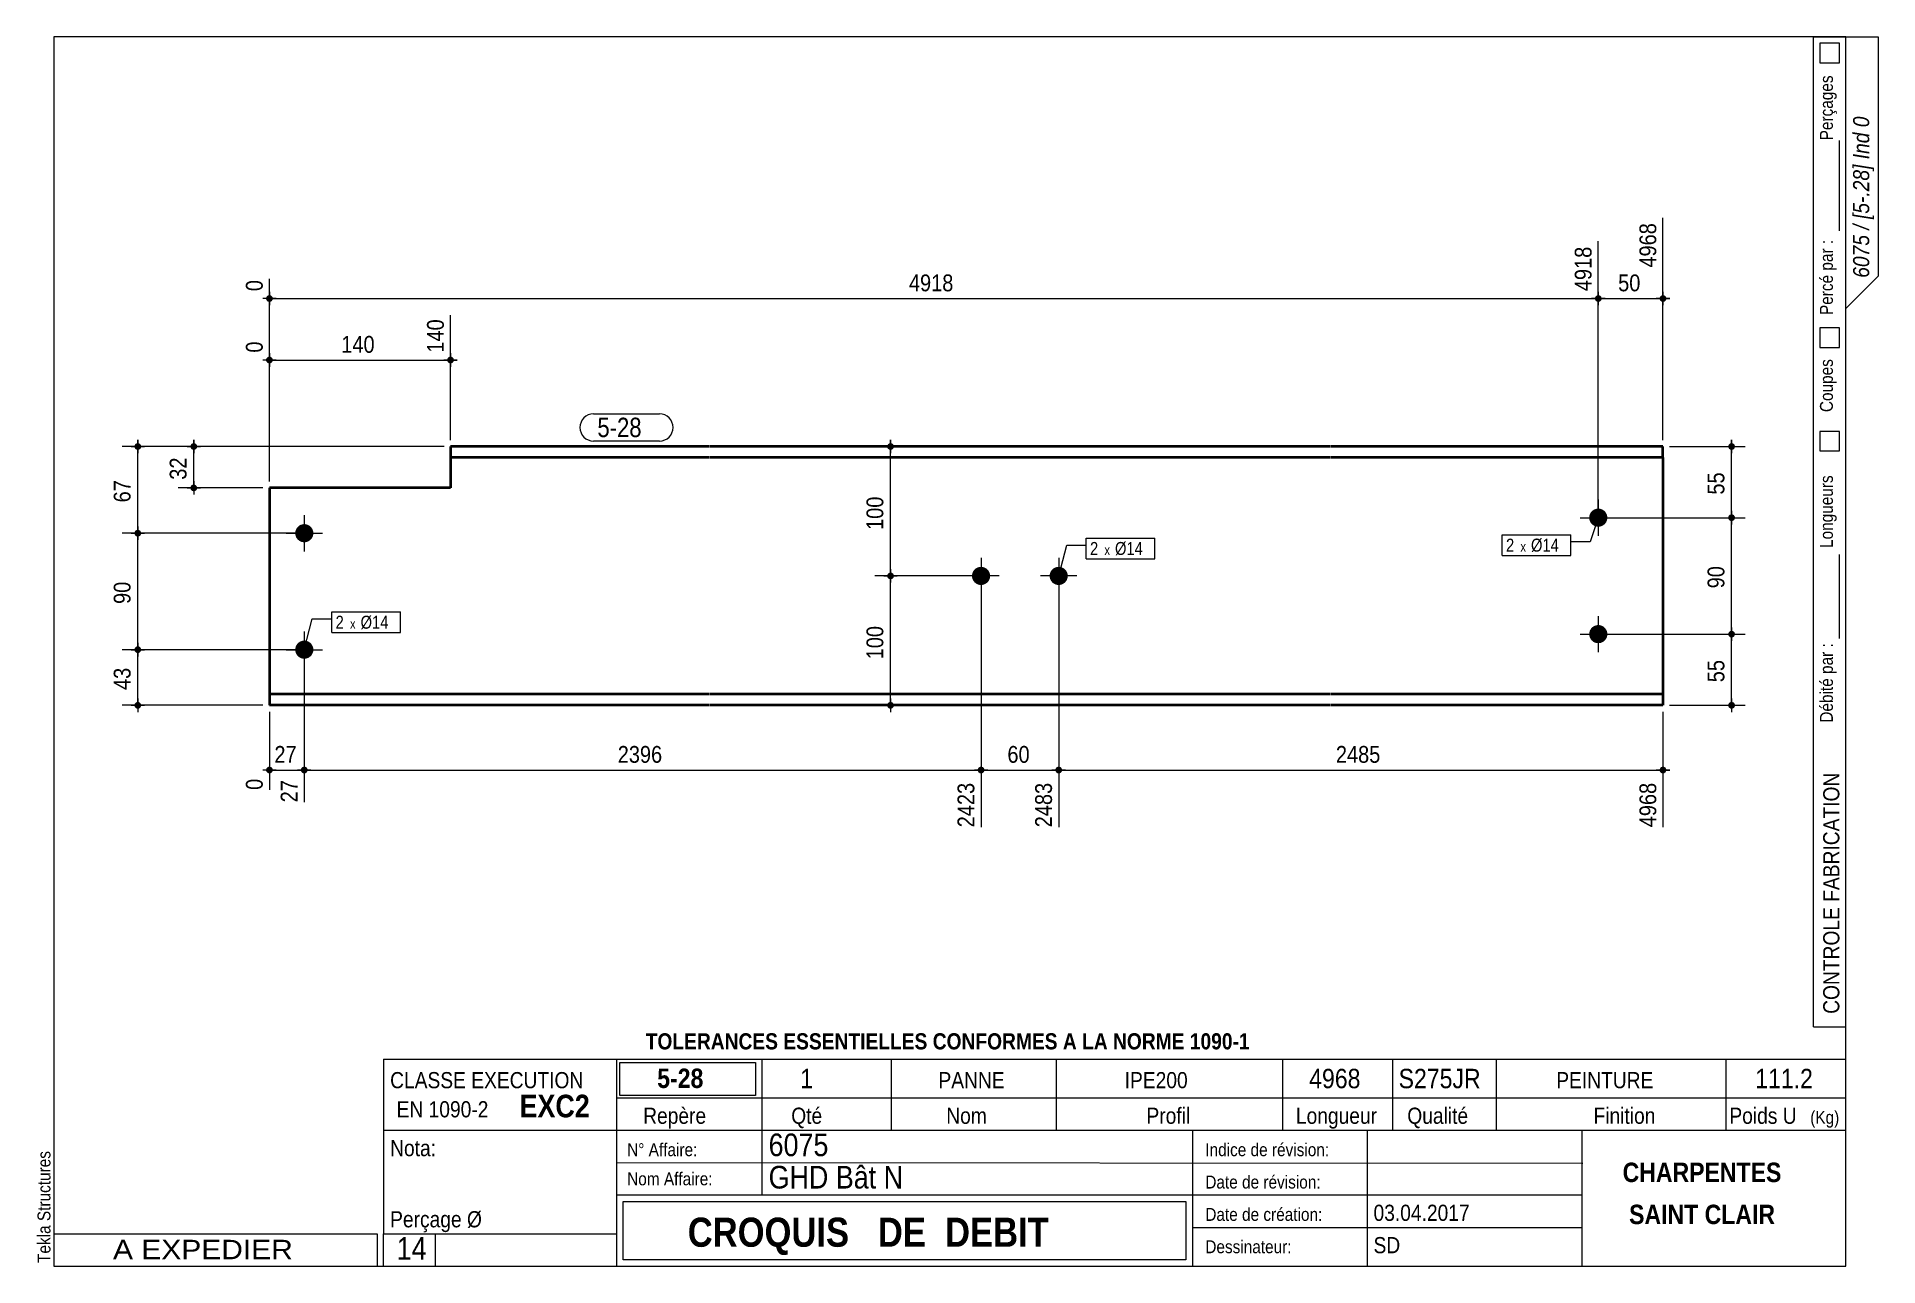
# Model space of a CAD drawing. Header units: millimetres. Extents: x 2 to 287, y 5 to 195.
import ezdxf

# ---------------------------------------------------------------- set-up
doc = ezdxf.new("R2010")
doc.units = ezdxf.units.MM
doc.linetypes.add('CACHE2', pattern=[1.190625, 0.79375, -0.396875])
for name, color, linetype, lineweight in [('Autre type objet', 1, 'Continuous', 0), ('Boulon', 7, 'Continuous', 0), ('Cache', 7, 'Continuous', 0), ('Cotation', 7, 'Continuous', 0), ('Désignation boulon', 3, 'Continuous', 0), ('Feuille dessin', 5, 'Continuous', 0), ('Piece', 2, 'Continuous', 0), ('Repère pièce', 3, 'Continuous', 0)]:
    doc.layers.add(name, color=color, linetype=linetype, lineweight=lineweight)
doc.styles.add('ARIAL', font='ARIAL.TTF')
doc.styles.add('ARIAL_BOLD', font='ARIALBD.TTF')
doc.styles.add('ARIAL_ITALIC', font='ARIALI.TTF')
doc.styles.add('ARIAL_NARROW', font='ARIAL.TTF')
doc.styles.add('COMIC_SANS_MS', font='COMIC.TTF')

# ---------------------------------------------------------------- blocks, each defined once
blk = doc.blocks.new('*A1')
at = {"layer": 'Boulon'}
for points in [[(148.37, 113.08), (148.41, 113.08), (148.44, 113.08), (148.48, 113.08), (148.51, 113.07), (148.54, 113.07), (148.58, 113.06), (148.61, 113.06), (148.65, 113.05), (148.68, 113.04), (148.71, 113.03), (148.74, 113.02), (148.78, 113.01), (148.81, 113), (148.84, 112.99), (148.87, 112.98), (148.91, 112.96), (148.94, 112.95), (148.97, 112.93), (149, 112.92), (149.03, 112.9), (149.06, 112.88), (149.09, 112.86), (149.12, 112.85), (149.14, 112.83), (149.17, 112.81), (149.2, 112.79), (149.23, 112.76), (149.25, 112.74), (149.28, 112.72), (149.3, 112.7), (149.33, 112.67), (149.35, 112.65), (149.38, 112.62), (149.4, 112.6), (149.42, 112.57), (149.44, 112.54), (149.46, 112.52), (149.48, 112.49), (149.5, 112.46), (149.52, 112.43), (149.54, 112.4), (149.56, 112.37), (149.57, 112.34), (149.59, 112.31), (149.6, 112.28), (149.62, 112.25), (149.63, 112.22), (149.64, 112.19), (149.66, 112.15), (149.67, 112.12), (149.68, 112.09), (149.69, 112.06), (149.7, 112.02), (149.7, 111.99), (149.71, 111.96), (149.72, 111.92), (149.72, 111.89), (149.73, 111.85), (149.73, 111.82), (149.73, 111.78), (149.74, 111.75), (149.74, 111.72), (149.74, 111.68), (149.74, 111.65), (149.74, 111.61), (149.73, 111.58), (149.73, 111.54), (149.73, 111.51), (149.72, 111.48), (149.72, 111.44), (149.71, 111.41), (149.7, 111.38), (149.7, 111.34), (149.69, 111.31), (149.68, 111.28), (149.67, 111.24), (149.66, 111.21), (149.64, 111.18), (149.63, 111.15), (149.62, 111.11), (149.6, 111.08), (149.59, 111.05), (149.57, 111.02), (149.56, 110.99), (149.54, 110.96), (149.52, 110.93), (149.5, 110.9), (149.48, 110.88), (149.46, 110.85), (149.44, 110.82), (149.42, 110.79), (149.4, 110.77), (149.38, 110.74), (149.35, 110.72), (149.33, 110.69), (149.3, 110.67), (149.28, 110.64), (149.25, 110.62), (149.23, 110.6), (149.2, 110.58), (149.17, 110.56), (149.14, 110.54), (149.12, 110.52), (149.09, 110.5), (149.06, 110.48), (149.03, 110.46), (149, 110.45), (148.97, 110.43), (148.94, 110.42), (148.91, 110.4), (148.87, 110.39), (148.84, 110.38), (148.81, 110.36), (148.78, 110.35), (148.74, 110.34), (148.71, 110.33), (148.68, 110.32), (148.65, 110.32), (148.61, 110.31), (148.58, 110.3), (148.54, 110.3), (148.51, 110.29), (148.48, 110.29), (148.44, 110.29), (148.41, 110.28), (148.37, 110.28), (148.34, 110.28), (148.3, 110.28), (148.27, 110.28), (148.24, 110.29), (148.2, 110.29), (148.17, 110.29), (148.13, 110.3), (148.1, 110.3), (148.07, 110.31), (148.03, 110.32), (148, 110.32), (147.97, 110.33), (147.93, 110.34), (147.9, 110.35), (147.87, 110.36), (147.83, 110.38), (147.8, 110.39), (147.77, 110.4), (147.74, 110.42), (147.71, 110.43), (147.68, 110.45), (147.65, 110.46), (147.62, 110.48), (147.59, 110.5), (147.56, 110.52), (147.53, 110.54), (147.5, 110.56), (147.48, 110.58), (147.45, 110.6), (147.42, 110.62), (147.4, 110.64), (147.37, 110.67), (147.35, 110.69), (147.32, 110.72), (147.3, 110.74), (147.28, 110.77), (147.26, 110.79), (147.23, 110.82), (147.21, 110.85), (147.19, 110.88), (147.17, 110.9), (147.16, 110.93), (147.14, 110.96), (147.12, 110.99), (147.1, 111.02), (147.09, 111.05), (147.07, 111.08), (147.06, 111.11), (147.05, 111.15), (147.03, 111.18), (147.02, 111.21), (147.01, 111.24), (147, 111.28), (146.99, 111.31), (146.98, 111.34), (146.97, 111.38), (146.97, 111.41), (146.96, 111.44), (146.95, 111.48), (146.95, 111.51), (146.95, 111.54), (146.94, 111.58), (146.94, 111.61), (146.94, 111.65), (146.94, 111.68), (146.94, 111.72), (146.94, 111.75), (146.94, 111.78), (146.95, 111.82), (146.95, 111.85), (146.95, 111.89), (146.96, 111.92), (146.97, 111.96), (146.97, 111.99), (146.98, 112.02), (146.99, 112.06), (147, 112.09), (147.01, 112.12), (147.02, 112.15), (147.03, 112.19), (147.05, 112.22), (147.06, 112.25), (147.07, 112.28), (147.09, 112.31), (147.1, 112.34), (147.12, 112.37), (147.14, 112.4), (147.16, 112.43), (147.17, 112.46), (147.19, 112.49), (147.21, 112.52), (147.23, 112.54), (147.26, 112.57), (147.28, 112.6), (147.3, 112.62), (147.32, 112.65), (147.35, 112.67), (147.37, 112.7), (147.4, 112.72), (147.42, 112.74), (147.45, 112.76), (147.48, 112.79), (147.5, 112.81), (147.53, 112.83), (147.56, 112.85), (147.59, 112.86), (147.62, 112.88), (147.65, 112.9), (147.68, 112.92), (147.71, 112.93), (147.74, 112.95), (147.77, 112.96), (147.8, 112.98), (147.83, 112.99), (147.87, 113), (147.9, 113.01), (147.93, 113.02), (147.97, 113.03), (148, 113.04), (148.03, 113.05), (148.07, 113.06), (148.1, 113.06), (148.13, 113.07), (148.17, 113.07), (148.2, 113.08), (148.24, 113.08), (148.27, 113.08), (148.3, 113.08), (148.34, 113.08)], [(160.37, 113.08), (160.41, 113.08), (160.44, 113.08), (160.48, 113.08), (160.51, 113.07), (160.54, 113.07), (160.58, 113.06), (160.61, 113.06), (160.65, 113.05), (160.68, 113.04), (160.71, 113.03), (160.74, 113.02), (160.78, 113.01), (160.81, 113), (160.84, 112.99), (160.87, 112.98), (160.91, 112.96), (160.94, 112.95), (160.97, 112.93), (161, 112.92), (161.03, 112.9), (161.06, 112.88), (161.09, 112.86), (161.12, 112.85), (161.14, 112.83), (161.17, 112.81), (161.2, 112.79), (161.23, 112.76), (161.25, 112.74), (161.28, 112.72), (161.3, 112.7), (161.33, 112.67), (161.35, 112.65), (161.38, 112.62), (161.4, 112.6), (161.42, 112.57), (161.44, 112.54), (161.46, 112.52), (161.48, 112.49), (161.5, 112.46), (161.52, 112.43), (161.54, 112.4), (161.56, 112.37), (161.57, 112.34), (161.59, 112.31), (161.6, 112.28), (161.62, 112.25), (161.63, 112.22), (161.64, 112.19), (161.66, 112.15), (161.67, 112.12), (161.68, 112.09), (161.69, 112.06), (161.7, 112.02), (161.7, 111.99), (161.71, 111.96), (161.72, 111.92), (161.72, 111.89), (161.73, 111.85), (161.73, 111.82), (161.73, 111.78), (161.74, 111.75), (161.74, 111.72), (161.74, 111.68), (161.74, 111.65), (161.74, 111.61), (161.73, 111.58), (161.73, 111.54), (161.73, 111.51), (161.72, 111.48), (161.72, 111.44), (161.71, 111.41), (161.7, 111.38), (161.7, 111.34), (161.69, 111.31), (161.68, 111.28), (161.67, 111.24), (161.66, 111.21), (161.64, 111.18), (161.63, 111.15), (161.62, 111.11), (161.6, 111.08), (161.59, 111.05), (161.57, 111.02), (161.56, 110.99), (161.54, 110.96), (161.52, 110.93), (161.5, 110.9), (161.48, 110.88), (161.46, 110.85), (161.44, 110.82), (161.42, 110.79), (161.4, 110.77), (161.38, 110.74), (161.35, 110.72), (161.33, 110.69), (161.3, 110.67), (161.28, 110.64), (161.25, 110.62), (161.23, 110.6), (161.2, 110.58), (161.17, 110.56), (161.14, 110.54), (161.12, 110.52), (161.09, 110.5), (161.06, 110.48), (161.03, 110.46), (161, 110.45), (160.97, 110.43), (160.94, 110.42), (160.91, 110.4), (160.87, 110.39), (160.84, 110.38), (160.81, 110.36), (160.78, 110.35), (160.74, 110.34), (160.71, 110.33), (160.68, 110.32), (160.65, 110.32), (160.61, 110.31), (160.58, 110.3), (160.54, 110.3), (160.51, 110.29), (160.48, 110.29), (160.44, 110.29), (160.41, 110.28), (160.37, 110.28), (160.34, 110.28), (160.3, 110.28), (160.27, 110.28), (160.24, 110.29), (160.2, 110.29), (160.17, 110.29), (160.13, 110.3), (160.1, 110.3), (160.07, 110.31), (160.03, 110.32), (160, 110.32), (159.97, 110.33), (159.93, 110.34), (159.9, 110.35), (159.87, 110.36), (159.83, 110.38), (159.8, 110.39), (159.77, 110.4), (159.74, 110.42), (159.71, 110.43), (159.68, 110.45), (159.65, 110.46), (159.62, 110.48), (159.59, 110.5), (159.56, 110.52), (159.53, 110.54), (159.5, 110.56), (159.48, 110.58), (159.45, 110.6), (159.42, 110.62), (159.4, 110.64), (159.37, 110.67), (159.35, 110.69), (159.32, 110.72), (159.3, 110.74), (159.28, 110.77), (159.26, 110.79), (159.23, 110.82), (159.21, 110.85), (159.19, 110.88), (159.17, 110.9), (159.16, 110.93), (159.14, 110.96), (159.12, 110.99), (159.1, 111.02), (159.09, 111.05), (159.07, 111.08), (159.06, 111.11), (159.05, 111.15), (159.03, 111.18), (159.02, 111.21), (159.01, 111.24), (159, 111.28), (158.99, 111.31), (158.98, 111.34), (158.97, 111.38), (158.97, 111.41), (158.96, 111.44), (158.95, 111.48), (158.95, 111.51), (158.95, 111.54), (158.94, 111.58), (158.94, 111.61), (158.94, 111.65), (158.94, 111.68), (158.94, 111.72), (158.94, 111.75), (158.94, 111.78), (158.95, 111.82), (158.95, 111.85), (158.95, 111.89), (158.96, 111.92), (158.97, 111.96), (158.97, 111.99), (158.98, 112.02), (158.99, 112.06), (159, 112.09), (159.01, 112.12), (159.02, 112.15), (159.03, 112.19), (159.05, 112.22), (159.06, 112.25), (159.07, 112.28), (159.09, 112.31), (159.1, 112.34), (159.12, 112.37), (159.14, 112.4), (159.16, 112.43), (159.17, 112.46), (159.19, 112.49), (159.21, 112.52), (159.23, 112.54), (159.26, 112.57), (159.28, 112.6), (159.3, 112.62), (159.32, 112.65), (159.35, 112.67), (159.37, 112.7), (159.4, 112.72), (159.42, 112.74), (159.45, 112.76), (159.48, 112.79), (159.5, 112.81), (159.53, 112.83), (159.56, 112.85), (159.59, 112.86), (159.62, 112.88), (159.65, 112.9), (159.68, 112.92), (159.71, 112.93), (159.74, 112.95), (159.77, 112.96), (159.8, 112.98), (159.83, 112.99), (159.87, 113), (159.9, 113.01), (159.93, 113.02), (159.97, 113.03), (160, 113.04), (160.03, 113.05), (160.07, 113.06), (160.1, 113.06), (160.13, 113.07), (160.17, 113.07), (160.2, 113.08), (160.24, 113.08), (160.27, 113.08), (160.3, 113.08), (160.34, 113.08)]]:
    blk.add_hatch(color=256, dxfattribs=at).paths.add_polyline_path(points, flags=17)
at = {"layer": 'Boulon', "linetype": 'Continuous', "lineweight": 0}
for p, q in [((148.34, 114.48), (148.34, 108.88)), ((160.34, 114.48), (160.34, 108.88)), ((151.14, 111.68), (145.54, 111.68)), ((163.14, 111.68), (157.54, 111.68))]:
    blk.add_line(p, q, dxfattribs=at)
blk = doc.blocks.new('*A2')
at = {"layer": 'Boulon'}
for points in [[(242.34, 120.72), (242.34, 120.75), (242.34, 120.79), (242.35, 120.82), (242.35, 120.86), (242.35, 120.89), (242.36, 120.92), (242.37, 120.96), (242.37, 120.99), (242.38, 121.02), (242.39, 121.06), (242.4, 121.09), (242.41, 121.12), (242.42, 121.16), (242.43, 121.19), (242.45, 121.22), (242.46, 121.25), (242.47, 121.28), (242.49, 121.31), (242.5, 121.34), (242.52, 121.37), (242.54, 121.4), (242.56, 121.43), (242.57, 121.46), (242.59, 121.49), (242.61, 121.52), (242.63, 121.55), (242.66, 121.57), (242.68, 121.6), (242.7, 121.62), (242.72, 121.65), (242.75, 121.67), (242.77, 121.7), (242.8, 121.72), (242.82, 121.74), (242.85, 121.77), (242.88, 121.79), (242.9, 121.81), (242.93, 121.83), (242.96, 121.85), (242.99, 121.87), (243.02, 121.88), (243.05, 121.9), (243.08, 121.92), (243.11, 121.93), (243.14, 121.95), (243.17, 121.96), (243.2, 121.98), (243.23, 121.99), (243.27, 122), (243.3, 122.01), (243.33, 122.02), (243.37, 122.03), (243.4, 122.04), (243.43, 122.05), (243.47, 122.06), (243.5, 122.06), (243.53, 122.07), (243.57, 122.07), (243.6, 122.08), (243.64, 122.08), (243.67, 122.08), (243.7, 122.08), (243.74, 122.08), (243.77, 122.08), (243.81, 122.08), (243.84, 122.08), (243.88, 122.08), (243.91, 122.07), (243.94, 122.07), (243.98, 122.06), (244.01, 122.06), (244.05, 122.05), (244.08, 122.04), (244.11, 122.03), (244.14, 122.02), (244.18, 122.01), (244.21, 122), (244.24, 121.99), (244.27, 121.98), (244.31, 121.96), (244.34, 121.95), (244.37, 121.93), (244.4, 121.92), (244.43, 121.9), (244.46, 121.88), (244.49, 121.87), (244.52, 121.85), (244.54, 121.83), (244.57, 121.81), (244.6, 121.79), (244.63, 121.77), (244.65, 121.74), (244.68, 121.72), (244.7, 121.7), (244.73, 121.67), (244.75, 121.65), (244.78, 121.62), (244.8, 121.6), (244.82, 121.57), (244.84, 121.55), (244.86, 121.52), (244.88, 121.49), (244.9, 121.46), (244.92, 121.43), (244.94, 121.4), (244.96, 121.37), (244.97, 121.34), (244.99, 121.31), (245, 121.28), (245.02, 121.25), (245.03, 121.22), (245.04, 121.19), (245.06, 121.16), (245.07, 121.12), (245.08, 121.09), (245.09, 121.06), (245.1, 121.02), (245.1, 120.99), (245.11, 120.96), (245.12, 120.92), (245.12, 120.89), (245.13, 120.86), (245.13, 120.82), (245.13, 120.79), (245.14, 120.75), (245.14, 120.72), (245.14, 120.68), (245.14, 120.65), (245.14, 120.62), (245.13, 120.58), (245.13, 120.55), (245.13, 120.51), (245.12, 120.48), (245.12, 120.44), (245.11, 120.41), (245.1, 120.38), (245.1, 120.34), (245.09, 120.31), (245.08, 120.28), (245.07, 120.24), (245.06, 120.21), (245.04, 120.18), (245.03, 120.15), (245.02, 120.12), (245, 120.09), (244.99, 120.05), (244.97, 120.02), (244.96, 119.99), (244.94, 119.96), (244.92, 119.93), (244.9, 119.91), (244.88, 119.88), (244.86, 119.85), (244.84, 119.82), (244.82, 119.8), (244.8, 119.77), (244.78, 119.74), (244.75, 119.72), (244.73, 119.69), (244.7, 119.67), (244.68, 119.65), (244.65, 119.62), (244.63, 119.6), (244.6, 119.58), (244.57, 119.56), (244.54, 119.54), (244.52, 119.52), (244.49, 119.5), (244.46, 119.48), (244.43, 119.47), (244.4, 119.45), (244.37, 119.43), (244.34, 119.42), (244.31, 119.4), (244.27, 119.39), (244.24, 119.38), (244.21, 119.37), (244.18, 119.35), (244.14, 119.34), (244.11, 119.33), (244.08, 119.33), (244.05, 119.32), (244.01, 119.31), (243.98, 119.3), (243.94, 119.3), (243.91, 119.29), (243.88, 119.29), (243.84, 119.29), (243.81, 119.29), (243.77, 119.28), (243.74, 119.28), (243.7, 119.28), (243.67, 119.29), (243.64, 119.29), (243.6, 119.29), (243.57, 119.29), (243.53, 119.3), (243.5, 119.3), (243.47, 119.31), (243.43, 119.32), (243.4, 119.33), (243.37, 119.33), (243.33, 119.34), (243.3, 119.35), (243.27, 119.37), (243.23, 119.38), (243.2, 119.39), (243.17, 119.4), (243.14, 119.42), (243.11, 119.43), (243.08, 119.45), (243.05, 119.47), (243.02, 119.48), (242.99, 119.5), (242.96, 119.52), (242.93, 119.54), (242.9, 119.56), (242.88, 119.58), (242.85, 119.6), (242.82, 119.62), (242.8, 119.65), (242.77, 119.67), (242.75, 119.69), (242.72, 119.72), (242.7, 119.74), (242.68, 119.77), (242.66, 119.8), (242.63, 119.82), (242.61, 119.85), (242.59, 119.88), (242.57, 119.91), (242.56, 119.93), (242.54, 119.96), (242.52, 119.99), (242.5, 120.02), (242.49, 120.05), (242.47, 120.09), (242.46, 120.12), (242.45, 120.15), (242.43, 120.18), (242.42, 120.21), (242.41, 120.24), (242.4, 120.28), (242.39, 120.31), (242.38, 120.34), (242.37, 120.38), (242.37, 120.41), (242.36, 120.44), (242.35, 120.48), (242.35, 120.51), (242.35, 120.55), (242.34, 120.58), (242.34, 120.62), (242.34, 120.65), (242.34, 120.68)], [(242.34, 102.72), (242.34, 102.75), (242.34, 102.79), (242.35, 102.82), (242.35, 102.86), (242.35, 102.89), (242.36, 102.92), (242.37, 102.96), (242.37, 102.99), (242.38, 103.02), (242.39, 103.06), (242.4, 103.09), (242.41, 103.12), (242.42, 103.16), (242.43, 103.19), (242.45, 103.22), (242.46, 103.25), (242.47, 103.28), (242.49, 103.31), (242.5, 103.34), (242.52, 103.37), (242.54, 103.4), (242.56, 103.43), (242.57, 103.46), (242.59, 103.49), (242.61, 103.52), (242.63, 103.55), (242.66, 103.57), (242.68, 103.6), (242.7, 103.62), (242.72, 103.65), (242.75, 103.67), (242.77, 103.7), (242.8, 103.72), (242.82, 103.74), (242.85, 103.77), (242.88, 103.79), (242.9, 103.81), (242.93, 103.83), (242.96, 103.85), (242.99, 103.87), (243.02, 103.88), (243.05, 103.9), (243.08, 103.92), (243.11, 103.93), (243.14, 103.95), (243.17, 103.96), (243.2, 103.98), (243.23, 103.99), (243.27, 104), (243.3, 104.01), (243.33, 104.02), (243.37, 104.03), (243.4, 104.04), (243.43, 104.05), (243.47, 104.06), (243.5, 104.06), (243.53, 104.07), (243.57, 104.07), (243.6, 104.08), (243.64, 104.08), (243.67, 104.08), (243.7, 104.08), (243.74, 104.08), (243.77, 104.08), (243.81, 104.08), (243.84, 104.08), (243.88, 104.08), (243.91, 104.07), (243.94, 104.07), (243.98, 104.06), (244.01, 104.06), (244.05, 104.05), (244.08, 104.04), (244.11, 104.03), (244.14, 104.02), (244.18, 104.01), (244.21, 104), (244.24, 103.99), (244.27, 103.98), (244.31, 103.96), (244.34, 103.95), (244.37, 103.93), (244.4, 103.92), (244.43, 103.9), (244.46, 103.88), (244.49, 103.87), (244.52, 103.85), (244.54, 103.83), (244.57, 103.81), (244.6, 103.79), (244.63, 103.77), (244.65, 103.74), (244.68, 103.72), (244.7, 103.7), (244.73, 103.67), (244.75, 103.65), (244.78, 103.62), (244.8, 103.6), (244.82, 103.57), (244.84, 103.55), (244.86, 103.52), (244.88, 103.49), (244.9, 103.46), (244.92, 103.43), (244.94, 103.4), (244.96, 103.37), (244.97, 103.34), (244.99, 103.31), (245, 103.28), (245.02, 103.25), (245.03, 103.22), (245.04, 103.19), (245.06, 103.16), (245.07, 103.12), (245.08, 103.09), (245.09, 103.06), (245.1, 103.02), (245.1, 102.99), (245.11, 102.96), (245.12, 102.92), (245.12, 102.89), (245.13, 102.86), (245.13, 102.82), (245.13, 102.79), (245.14, 102.75), (245.14, 102.72), (245.14, 102.68), (245.14, 102.65), (245.14, 102.62), (245.13, 102.58), (245.13, 102.55), (245.13, 102.51), (245.12, 102.48), (245.12, 102.44), (245.11, 102.41), (245.1, 102.38), (245.1, 102.34), (245.09, 102.31), (245.08, 102.28), (245.07, 102.24), (245.06, 102.21), (245.04, 102.18), (245.03, 102.15), (245.02, 102.12), (245, 102.09), (244.99, 102.05), (244.97, 102.02), (244.96, 101.99), (244.94, 101.96), (244.92, 101.93), (244.9, 101.91), (244.88, 101.88), (244.86, 101.85), (244.84, 101.82), (244.82, 101.8), (244.8, 101.77), (244.78, 101.74), (244.75, 101.72), (244.73, 101.69), (244.7, 101.67), (244.68, 101.65), (244.65, 101.62), (244.63, 101.6), (244.6, 101.58), (244.57, 101.56), (244.54, 101.54), (244.52, 101.52), (244.49, 101.5), (244.46, 101.48), (244.43, 101.47), (244.4, 101.45), (244.37, 101.43), (244.34, 101.42), (244.31, 101.4), (244.27, 101.39), (244.24, 101.38), (244.21, 101.37), (244.18, 101.35), (244.14, 101.34), (244.11, 101.33), (244.08, 101.33), (244.05, 101.32), (244.01, 101.31), (243.98, 101.3), (243.94, 101.3), (243.91, 101.29), (243.88, 101.29), (243.84, 101.29), (243.81, 101.29), (243.77, 101.28), (243.74, 101.28), (243.7, 101.28), (243.67, 101.29), (243.64, 101.29), (243.6, 101.29), (243.57, 101.29), (243.53, 101.3), (243.5, 101.3), (243.47, 101.31), (243.43, 101.32), (243.4, 101.33), (243.37, 101.33), (243.33, 101.34), (243.3, 101.35), (243.27, 101.37), (243.23, 101.38), (243.2, 101.39), (243.17, 101.4), (243.14, 101.42), (243.11, 101.43), (243.08, 101.45), (243.05, 101.47), (243.02, 101.48), (242.99, 101.5), (242.96, 101.52), (242.93, 101.54), (242.9, 101.56), (242.88, 101.58), (242.85, 101.6), (242.82, 101.62), (242.8, 101.65), (242.77, 101.67), (242.75, 101.69), (242.72, 101.72), (242.7, 101.74), (242.68, 101.77), (242.66, 101.8), (242.63, 101.82), (242.61, 101.85), (242.59, 101.88), (242.57, 101.91), (242.56, 101.93), (242.54, 101.96), (242.52, 101.99), (242.5, 102.02), (242.49, 102.05), (242.47, 102.09), (242.46, 102.12), (242.45, 102.15), (242.43, 102.18), (242.42, 102.21), (242.41, 102.24), (242.4, 102.28), (242.39, 102.31), (242.38, 102.34), (242.37, 102.38), (242.37, 102.41), (242.36, 102.44), (242.35, 102.48), (242.35, 102.51), (242.35, 102.55), (242.34, 102.58), (242.34, 102.62), (242.34, 102.65), (242.34, 102.68)]]:
    blk.add_hatch(color=256, dxfattribs=at).paths.add_polyline_path(points, flags=17)
at = {"layer": 'Boulon', "linetype": 'Continuous', "lineweight": 0}
for p, q in [((243.74, 123.48), (243.74, 117.88)), ((240.94, 120.68), (246.54, 120.68)), ((243.74, 105.48), (243.74, 99.88)), ((240.94, 102.68), (246.54, 102.68))]:
    blk.add_line(p, q, dxfattribs=at)
blk = doc.blocks.new('*A3')
at = {"layer": 'Boulon'}
for points in [[(42.33, 118.32), (42.33, 118.35), (42.34, 118.39), (42.34, 118.42), (42.34, 118.45), (42.35, 118.49), (42.35, 118.52), (42.36, 118.56), (42.37, 118.59), (42.38, 118.62), (42.38, 118.66), (42.39, 118.69), (42.4, 118.72), (42.42, 118.75), (42.43, 118.79), (42.44, 118.82), (42.45, 118.85), (42.47, 118.88), (42.48, 118.91), (42.5, 118.94), (42.52, 118.97), (42.53, 119), (42.55, 119.03), (42.57, 119.06), (42.59, 119.09), (42.61, 119.12), (42.63, 119.14), (42.65, 119.17), (42.67, 119.2), (42.7, 119.22), (42.72, 119.25), (42.74, 119.27), (42.77, 119.3), (42.79, 119.32), (42.82, 119.34), (42.85, 119.37), (42.87, 119.39), (42.9, 119.41), (42.93, 119.43), (42.96, 119.45), (42.98, 119.47), (43.01, 119.48), (43.04, 119.5), (43.07, 119.52), (43.1, 119.53), (43.13, 119.55), (43.17, 119.56), (43.2, 119.58), (43.23, 119.59), (43.26, 119.6), (43.29, 119.61), (43.33, 119.62), (43.36, 119.63), (43.39, 119.64), (43.43, 119.65), (43.46, 119.66), (43.49, 119.66), (43.53, 119.67), (43.56, 119.67), (43.6, 119.68), (43.63, 119.68), (43.66, 119.68), (43.7, 119.68), (43.73, 119.68), (43.77, 119.68), (43.8, 119.68), (43.84, 119.68), (43.87, 119.68), (43.9, 119.67), (43.94, 119.67), (43.97, 119.66), (44.01, 119.66), (44.04, 119.65), (44.07, 119.64), (44.11, 119.63), (44.14, 119.62), (44.17, 119.61), (44.2, 119.6), (44.24, 119.59), (44.27, 119.58), (44.3, 119.56), (44.33, 119.55), (44.36, 119.53), (44.39, 119.52), (44.42, 119.5), (44.45, 119.48), (44.48, 119.47), (44.51, 119.45), (44.54, 119.43), (44.57, 119.41), (44.59, 119.39), (44.62, 119.37), (44.65, 119.34), (44.67, 119.32), (44.7, 119.3), (44.72, 119.27), (44.75, 119.25), (44.77, 119.22), (44.79, 119.2), (44.82, 119.17), (44.84, 119.14), (44.86, 119.12), (44.88, 119.09), (44.9, 119.06), (44.92, 119.03), (44.93, 119), (44.95, 118.97), (44.97, 118.94), (44.98, 118.91), (45, 118.88), (45.01, 118.85), (45.03, 118.82), (45.04, 118.79), (45.05, 118.75), (45.06, 118.72), (45.07, 118.69), (45.08, 118.66), (45.09, 118.62), (45.1, 118.59), (45.11, 118.56), (45.11, 118.52), (45.12, 118.49), (45.12, 118.45), (45.13, 118.42), (45.13, 118.39), (45.13, 118.35), (45.13, 118.32), (45.13, 118.28), (45.13, 118.25), (45.13, 118.21), (45.13, 118.18), (45.13, 118.15), (45.12, 118.11), (45.12, 118.08), (45.11, 118.04), (45.11, 118.01), (45.1, 117.98), (45.09, 117.94), (45.08, 117.91), (45.07, 117.88), (45.06, 117.84), (45.05, 117.81), (45.04, 117.78), (45.03, 117.75), (45.01, 117.72), (45, 117.68), (44.98, 117.65), (44.97, 117.62), (44.95, 117.59), (44.93, 117.56), (44.92, 117.53), (44.9, 117.5), (44.88, 117.48), (44.86, 117.45), (44.84, 117.42), (44.82, 117.39), (44.79, 117.37), (44.77, 117.34), (44.75, 117.32), (44.72, 117.29), (44.7, 117.27), (44.67, 117.25), (44.65, 117.22), (44.62, 117.2), (44.59, 117.18), (44.57, 117.16), (44.54, 117.14), (44.51, 117.12), (44.48, 117.1), (44.45, 117.08), (44.42, 117.06), (44.39, 117.05), (44.36, 117.03), (44.33, 117.02), (44.3, 117), (44.27, 116.99), (44.24, 116.98), (44.2, 116.96), (44.17, 116.95), (44.14, 116.94), (44.11, 116.93), (44.07, 116.92), (44.04, 116.92), (44.01, 116.91), (43.97, 116.9), (43.94, 116.9), (43.9, 116.89), (43.87, 116.89), (43.84, 116.89), (43.8, 116.88), (43.77, 116.88), (43.73, 116.88), (43.7, 116.88), (43.66, 116.88), (43.63, 116.89), (43.6, 116.89), (43.56, 116.89), (43.53, 116.9), (43.49, 116.9), (43.46, 116.91), (43.43, 116.92), (43.39, 116.92), (43.36, 116.93), (43.33, 116.94), (43.29, 116.95), (43.26, 116.96), (43.23, 116.98), (43.2, 116.99), (43.17, 117), (43.13, 117.02), (43.1, 117.03), (43.07, 117.05), (43.04, 117.06), (43.01, 117.08), (42.98, 117.1), (42.96, 117.12), (42.93, 117.14), (42.9, 117.16), (42.87, 117.18), (42.85, 117.2), (42.82, 117.22), (42.79, 117.25), (42.77, 117.27), (42.74, 117.29), (42.72, 117.32), (42.7, 117.34), (42.67, 117.37), (42.65, 117.39), (42.63, 117.42), (42.61, 117.45), (42.59, 117.48), (42.57, 117.5), (42.55, 117.53), (42.53, 117.56), (42.52, 117.59), (42.5, 117.62), (42.48, 117.65), (42.47, 117.68), (42.45, 117.72), (42.44, 117.75), (42.43, 117.78), (42.42, 117.81), (42.4, 117.84), (42.39, 117.88), (42.38, 117.91), (42.38, 117.94), (42.37, 117.98), (42.36, 118.01), (42.35, 118.04), (42.35, 118.08), (42.34, 118.11), (42.34, 118.15), (42.34, 118.18), (42.33, 118.21), (42.33, 118.25), (42.33, 118.28)], [(42.33, 100.32), (42.33, 100.35), (42.34, 100.39), (42.34, 100.42), (42.34, 100.45), (42.35, 100.49), (42.35, 100.52), (42.36, 100.56), (42.37, 100.59), (42.38, 100.62), (42.38, 100.66), (42.39, 100.69), (42.4, 100.72), (42.42, 100.75), (42.43, 100.79), (42.44, 100.82), (42.45, 100.85), (42.47, 100.88), (42.48, 100.91), (42.5, 100.94), (42.52, 100.97), (42.53, 101), (42.55, 101.03), (42.57, 101.06), (42.59, 101.09), (42.61, 101.12), (42.63, 101.14), (42.65, 101.17), (42.67, 101.2), (42.7, 101.22), (42.72, 101.25), (42.74, 101.27), (42.77, 101.3), (42.79, 101.32), (42.82, 101.34), (42.85, 101.37), (42.87, 101.39), (42.9, 101.41), (42.93, 101.43), (42.96, 101.45), (42.98, 101.47), (43.01, 101.48), (43.04, 101.5), (43.07, 101.52), (43.1, 101.53), (43.13, 101.55), (43.17, 101.56), (43.2, 101.58), (43.23, 101.59), (43.26, 101.6), (43.29, 101.61), (43.33, 101.62), (43.36, 101.63), (43.39, 101.64), (43.43, 101.65), (43.46, 101.66), (43.49, 101.66), (43.53, 101.67), (43.56, 101.67), (43.6, 101.68), (43.63, 101.68), (43.66, 101.68), (43.7, 101.68), (43.73, 101.68), (43.77, 101.68), (43.8, 101.68), (43.84, 101.68), (43.87, 101.68), (43.9, 101.67), (43.94, 101.67), (43.97, 101.66), (44.01, 101.66), (44.04, 101.65), (44.07, 101.64), (44.11, 101.63), (44.14, 101.62), (44.17, 101.61), (44.2, 101.6), (44.24, 101.59), (44.27, 101.58), (44.3, 101.56), (44.33, 101.55), (44.36, 101.53), (44.39, 101.52), (44.42, 101.5), (44.45, 101.48), (44.48, 101.47), (44.51, 101.45), (44.54, 101.43), (44.57, 101.41), (44.59, 101.39), (44.62, 101.37), (44.65, 101.34), (44.67, 101.32), (44.7, 101.3), (44.72, 101.27), (44.75, 101.25), (44.77, 101.22), (44.79, 101.2), (44.82, 101.17), (44.84, 101.14), (44.86, 101.12), (44.88, 101.09), (44.9, 101.06), (44.92, 101.03), (44.93, 101), (44.95, 100.97), (44.97, 100.94), (44.98, 100.91), (45, 100.88), (45.01, 100.85), (45.03, 100.82), (45.04, 100.79), (45.05, 100.75), (45.06, 100.72), (45.07, 100.69), (45.08, 100.66), (45.09, 100.62), (45.1, 100.59), (45.11, 100.56), (45.11, 100.52), (45.12, 100.49), (45.12, 100.45), (45.13, 100.42), (45.13, 100.39), (45.13, 100.35), (45.13, 100.32), (45.13, 100.28), (45.13, 100.25), (45.13, 100.21), (45.13, 100.18), (45.13, 100.15), (45.12, 100.11), (45.12, 100.08), (45.11, 100.04), (45.11, 100.01), (45.1, 99.98), (45.09, 99.94), (45.08, 99.91), (45.07, 99.88), (45.06, 99.84), (45.05, 99.81), (45.04, 99.78), (45.03, 99.75), (45.01, 99.72), (45, 99.68), (44.98, 99.65), (44.97, 99.62), (44.95, 99.59), (44.93, 99.56), (44.92, 99.53), (44.9, 99.5), (44.88, 99.48), (44.86, 99.45), (44.84, 99.42), (44.82, 99.39), (44.79, 99.37), (44.77, 99.34), (44.75, 99.32), (44.72, 99.29), (44.7, 99.27), (44.67, 99.25), (44.65, 99.22), (44.62, 99.2), (44.59, 99.18), (44.57, 99.16), (44.54, 99.14), (44.51, 99.12), (44.48, 99.1), (44.45, 99.08), (44.42, 99.06), (44.39, 99.05), (44.36, 99.03), (44.33, 99.02), (44.3, 99), (44.27, 98.99), (44.24, 98.98), (44.2, 98.96), (44.17, 98.95), (44.14, 98.94), (44.11, 98.93), (44.07, 98.92), (44.04, 98.92), (44.01, 98.91), (43.97, 98.9), (43.94, 98.9), (43.9, 98.89), (43.87, 98.89), (43.84, 98.89), (43.8, 98.88), (43.77, 98.88), (43.73, 98.88), (43.7, 98.88), (43.66, 98.88), (43.63, 98.89), (43.6, 98.89), (43.56, 98.89), (43.53, 98.9), (43.49, 98.9), (43.46, 98.91), (43.43, 98.92), (43.39, 98.92), (43.36, 98.93), (43.33, 98.94), (43.29, 98.95), (43.26, 98.96), (43.23, 98.98), (43.2, 98.99), (43.17, 99), (43.13, 99.02), (43.1, 99.03), (43.07, 99.05), (43.04, 99.06), (43.01, 99.08), (42.98, 99.1), (42.96, 99.12), (42.93, 99.14), (42.9, 99.16), (42.87, 99.18), (42.85, 99.2), (42.82, 99.22), (42.79, 99.25), (42.77, 99.27), (42.74, 99.29), (42.72, 99.32), (42.7, 99.34), (42.67, 99.37), (42.65, 99.39), (42.63, 99.42), (42.61, 99.45), (42.59, 99.48), (42.57, 99.5), (42.55, 99.53), (42.53, 99.56), (42.52, 99.59), (42.5, 99.62), (42.48, 99.65), (42.47, 99.68), (42.45, 99.72), (42.44, 99.75), (42.43, 99.78), (42.42, 99.81), (42.4, 99.84), (42.39, 99.88), (42.38, 99.91), (42.38, 99.94), (42.37, 99.98), (42.36, 100.01), (42.35, 100.04), (42.35, 100.08), (42.34, 100.11), (42.34, 100.15), (42.34, 100.18), (42.33, 100.21), (42.33, 100.25), (42.33, 100.28)]]:
    blk.add_hatch(color=256, dxfattribs=at).paths.add_polyline_path(points, flags=17)
at = {"layer": 'Boulon', "linetype": 'Continuous', "lineweight": 0}
for p, q in [((43.73, 121.08), (43.73, 115.48)), ((40.93, 118.28), (46.53, 118.28)), ((43.73, 103.08), (43.73, 97.48)), ((40.93, 100.28), (46.53, 100.28))]:
    blk.add_line(p, q, dxfattribs=at)
blk = doc.blocks.new('*A4')
at = {"layer": 'Cache', "color": 7, "linetype": 'CACHE2', "lineweight": 20}
blk.add_line((66.33851, 131.682681), (66.33851, 129.982681), dxfattribs=at)
at = {"layer": 'Piece', "color": 2, "linetype": 'Continuous', "lineweight": 40}
for p, q in [((106.33851, 131.682681), (66.33851, 131.682681)), ((66.33851, 131.682681), (66.33851, 129.982681)), ((202.23851, 131.682681), (106.43851, 131.682681)), ((253.738261, 131.682681), (202.33851, 131.682681)), ((253.738261, 129.982681), (253.738261, 131.682681)), ((106.33851, 129.982681), (66.33851, 129.982681)), ((66.33851, 129.982681), (66.33851, 125.282682)), ((202.23851, 129.982681), (106.43851, 129.982681)), ((253.738261, 129.982681), (202.33851, 129.982681)), ((253.738261, 129.982681), (253.738261, 91.682681)), ((66.33851, 125.282682), (38.34724, 125.282682)), ((38.34724, 125.282682), (38.34724, 91.682681)), ((106.33851, 93.382681), (38.34724, 93.382681)), ((106.33851, 91.682681), (38.34724, 91.682681)), ((202.23851, 93.382681), (106.43851, 93.382681)), ((202.23851, 91.682681), (106.43851, 91.682681)), ((253.738261, 93.382681), (202.33851, 93.382681)), ((253.738261, 91.682681), (202.33851, 91.682681))]:
    blk.add_line(p, q, dxfattribs=at)
blk = doc.blocks.new('*A5')
at = {"layer": 'Feuille dessin', "linetype": 'Continuous', "lineweight": 0}
for p, q in [((282, 195), (5, 195)), ((5, 195), (5, 5)), ((282, 5), (282, 195)), ((5, 5), (282, 5))]:
    blk.add_line(p, q, dxfattribs=at)
at = {"layer": 'Feuille dessin', "style": 'ARIAL', "width": 0.85}
blk.add_text('Tekla Structures', height=2, rotation=90, dxfattribs=at).set_placement((4.5, 5.5))
blk = doc.blocks.new('*A6')
at = {"layer": 'Autre type objet', "linetype": 'Continuous', "lineweight": 0}
for p, q in [((277, 42), (277, 195)), ((277, 195), (287, 195)), ((278, 194), (278, 191)), ((281, 194), (278, 194)), ((281, 191), (281, 194)), ((282, 42), (282, 195)), ((287, 195), (287, 158)), ((278, 191), (281, 191)), ((281, 165), (281, 179)), ((287, 158), (282, 153)), ((278, 150), (278, 147)), ((281, 150), (278, 150)), ((281, 147), (281, 150)), ((278, 147), (281, 147)), ((278, 134), (278, 131)), ((281, 134), (278, 134)), ((281, 131), (281, 134)), ((278, 131), (281, 131)), ((281, 102), (281, 115)), ((277, 42), (282, 42))]:
    blk.add_line(p, q, dxfattribs=at)
at = {"layer": 'Autre type objet', "width": 0.85}
for s, height, style, p in [('Perçages', 2, 'ARIAL', (280, 179)), ('6075 / [5-.28] Ind 0', 2.5, 'ARIAL_ITALIC', (285.619109, 157.760245)), ('Percé par :', 2, 'ARIAL', (280, 152)), ('Coupes', 2, 'ARIAL', (280, 137)), ('Longueurs', 2, 'ARIAL', (280, 116)), ('Débité par :', 2, 'ARIAL', (280, 89)), ('CONTROLE FABRICATION', 2.5, 'ARIAL', (281, 44))]:
    blk.add_text(s, height=height, rotation=90, dxfattribs=dict(at, style=style)).set_placement(p)
blk = doc.blocks.new('*A7')
at = {"layer": 'Autre type objet', "linetype": 'Continuous', "lineweight": 0}
for p, q in [((56, 37), (92, 37)), ((56, 37), (56, 10)), ((92, 37), (92, 10)), ((56, 26), (92, 26)), ((56, 10), (92, 10)), ((56, 5), (56, 10)), ((64, 5), (64, 10)), ((56, 5), (64, 5))]:
    blk.add_line(p, q, dxfattribs=at)
at = {"layer": 'Autre type objet', "width": 0.85}
for s, height, style, p in [('CLASSE EXECUTION', 2.5, 'ARIAL', (57, 32.5)), ('EXC2', 3.5, 'ARIAL_BOLD', (77, 28)), ('EN 1090-2', 2.5, 'ARIAL', (58, 28)), ('Nota:', 2.5, 'ARIAL', (57, 22)), ('Perçage Ø', 2.5, 'ARIAL', (57, 11)), ('14', 3.5, 'ARIAL_NARROW', (58.014234, 6))]:
    blk.add_text(s, height=height, dxfattribs=dict(at, style=style)).set_placement(p)
blk = doc.blocks.new('*A8')
at = {"layer": 'Autre type objet', "linetype": 'Continuous', "lineweight": 0}
for p, q in [((92, 37), (282, 37)), ((92, 37), (92, 31)), ((114.5, 31), (114.5, 37)), ((134.5, 31), (134.5, 37)), ((160, 31), (160, 37)), ((195, 31), (195, 37)), ((212, 31), (212, 37)), ((228, 31), (228, 37)), ((263.5, 31), (263.5, 37)), ((282, 31), (282, 37)), ((92.51953, 36.5), (113.5, 36.5)), ((92.51953, 31.394341), (92.51953, 36.5)), ((113.5, 36.5), (113.5, 31.394341)), ((113.5, 31.394341), (92.51953, 31.394341)), ((92, 31), (282, 31)), ((92, 31), (92, 5)), ((114.5, 16), (114.5, 31)), ((134.5, 26), (134.5, 31)), ((160, 26), (160, 31)), ((195, 26), (195, 31)), ((212, 26), (212, 31)), ((228, 26), (228, 31)), ((263.5, 26), (263.5, 31)), ((282, 5), (282, 31)), ((92, 26), (282, 26)), ((181, 26), (181, 5)), ((208, 26), (208, 5)), ((241.262466, 5), (241.262466, 26)), ((92, 21), (241.327069, 20.935451)), ((92, 16), (181, 16)), ((93, 15), (180, 15)), ((93, 6), (93, 15)), ((180, 15), (180, 6)), ((181, 16), (241.297815, 16.021151)), ((181, 11), (241.217807, 10.969512)), ((180, 6), (93, 6)), ((92, 5), (282, 5))]:
    blk.add_line(p, q, dxfattribs=at)
at = {"layer": 'Autre type objet', "width": 0.85}
for s, height, style, p in [('TOLERANCES ESSENTIELLES CONFORMES A LA NORME 1090-1', 2.5, 'ARIAL_BOLD', (96.5, 38.5)), ('5-28', 3, 'ARIAL_BOLD', (98.285724, 32.540141)), ('1', 3, 'ARIAL', (120.389893, 32.5)), ('PANNE', 2.5, 'ARIAL', (141.75415, 32.5)), ('IPE200', 2.5, 'ARIAL', (170.538574, 32.5)), ('4968', 3, 'ARIAL', (199.053223, 32.5)), ('S275JR', 3, 'ARIAL', (212.880127, 32.5)), ('PEINTURE', 2.5, 'ARIAL', (237.24646, 32.5)), ('111.2', 3, 'ARIAL', (267.997314, 32.5)), ('Repère', 2.5, 'ARIAL', (96.112978, 27)), ('Qté', 2.5, 'ARIAL', (119, 27)), ('Nom', 2.5, 'ARIAL', (142.961426, 27)), ('Profil', 2.5, 'ARIAL', (173.903564, 27)), ('Longueur', 2.5, 'ARIAL', (197, 27)), ('Qualité', 2.5, 'ARIAL', (214.218018, 27)), ('Finition', 2.5, 'ARIAL', (243, 27)), ('Poids U', 2.5, 'ARIAL', (264, 27)), ('(Kg)', 2, 'ARIAL', (276.5, 27)), ('N° Affaire:', 2, 'ARIAL', (93.640566, 22)), ('6075', 3.5, 'ARIAL', (115.5, 22)), ('Indice de révision:', 2, 'ARIAL', (183, 22)), ('GHD Bât N', 3.5, 'ARIAL', (115.5, 17)), ('CHARPENTES', 3, 'ARIAL_BOLD', (247.5, 18)), ('Nom Affaire:', 2, 'ARIAL', (93.640566, 17.5)), ('Date de révision:', 2, 'ARIAL', (183, 17)), ('03.04.2017', 2.5, 'ARIAL', (209, 12)), ('SAINT CLAIR', 3, 'ARIAL_BOLD', (248.5, 11.5)), ('CROQUIS   DE  DEBIT', 4.5, 'ARIAL_BOLD', (103, 8)), ('Date de création:', 2, 'ARIAL', (183, 12)), ('Dessinateur:', 2, 'ARIAL', (183, 7)), ('SD', 2.5, 'ARIAL', (209, 7))]:
    blk.add_text(s, height=height, dxfattribs=dict(at, style=style)).set_placement(p)
blk = doc.blocks.new('*A9')
at = {"layer": 'Autre type objet', "linetype": 'Continuous', "lineweight": 0}
for p, q in [((5, 10), (55, 10)), ((5, 10), (5, 5)), ((55, 10), (55, 5)), ((5, 5), (55, 5))]:
    blk.add_line(p, q, dxfattribs=at)
at = {"layer": 'Autre type objet', "style": 'ARIAL', "width": 1.105}
blk.add_text('A EXPEDIER', height=3, dxfattribs=at).set_placement((14.169647, 6.073465))
blk = doc.blocks.new('*A10')
at = {"layer": 'Cotation'}
for points in [[(38.32, 144.53), (38.3, 144.53), (38.27, 144.53), (38.25, 144.54), (38.22, 144.54), (38.2, 144.55), (38.17, 144.56), (38.15, 144.57), (38.12, 144.58), (38.1, 144.59), (38.08, 144.6), (38.06, 144.62), (38.04, 144.63), (38.02, 144.65), (38, 144.66), (37.98, 144.68), (37.96, 144.7), (37.95, 144.72), (37.93, 144.74), (37.91, 144.76), (37.9, 144.78), (37.89, 144.8), (37.88, 144.83), (37.87, 144.85), (37.86, 144.87), (37.85, 144.9), (37.84, 144.92), (37.84, 144.95), (37.83, 144.97), (37.83, 145), (37.83, 145.02), (37.83, 145.05), (37.83, 145.07), (37.83, 145.1), (37.83, 145.13), (37.84, 145.15), (37.84, 145.18), (37.85, 145.2), (37.86, 145.22), (37.87, 145.25), (37.88, 145.27), (37.89, 145.29), (37.9, 145.32), (37.91, 145.34), (37.93, 145.36), (37.95, 145.38), (37.96, 145.4), (37.98, 145.42), (38, 145.43), (38.02, 145.45), (38.04, 145.47), (38.06, 145.48), (38.08, 145.49), (38.1, 145.51), (38.12, 145.52), (38.15, 145.53), (38.17, 145.54), (38.2, 145.55), (38.22, 145.55), (38.25, 145.56), (38.27, 145.56), (38.3, 145.57), (38.32, 145.57), (38.35, 145.57), (38.37, 145.57), (38.4, 145.57), (38.42, 145.56), (38.45, 145.56), (38.47, 145.55), (38.5, 145.55), (38.52, 145.54), (38.55, 145.53), (38.57, 145.52), (38.59, 145.51), (38.61, 145.49), (38.64, 145.48), (38.66, 145.47), (38.68, 145.45), (38.7, 145.43), (38.71, 145.42), (38.73, 145.4), (38.75, 145.38), (38.76, 145.36), (38.78, 145.34), (38.79, 145.32), (38.81, 145.29), (38.82, 145.27), (38.83, 145.25), (38.84, 145.22), (38.84, 145.2), (38.85, 145.18), (38.86, 145.15), (38.86, 145.13), (38.86, 145.1), (38.87, 145.07), (38.87, 145.05), (38.87, 145.02), (38.86, 145), (38.86, 144.97), (38.86, 144.95), (38.85, 144.92), (38.84, 144.9), (38.84, 144.87), (38.83, 144.85), (38.82, 144.83), (38.81, 144.8), (38.79, 144.78), (38.78, 144.76), (38.76, 144.74), (38.75, 144.72), (38.73, 144.7), (38.71, 144.68), (38.7, 144.66), (38.68, 144.65), (38.66, 144.63), (38.64, 144.62), (38.61, 144.6), (38.59, 144.59), (38.57, 144.58), (38.55, 144.57), (38.52, 144.56), (38.5, 144.55), (38.47, 144.54), (38.45, 144.54), (38.42, 144.53), (38.4, 144.53), (38.37, 144.53), (38.35, 144.53)], [(66.31, 144.53), (66.29, 144.53), (66.26, 144.53), (66.24, 144.54), (66.21, 144.54), (66.19, 144.55), (66.16, 144.56), (66.14, 144.57), (66.12, 144.58), (66.09, 144.59), (66.07, 144.6), (66.05, 144.62), (66.03, 144.63), (66.01, 144.65), (65.99, 144.66), (65.97, 144.68), (65.95, 144.7), (65.94, 144.72), (65.92, 144.74), (65.91, 144.76), (65.89, 144.78), (65.88, 144.8), (65.87, 144.83), (65.86, 144.85), (65.85, 144.87), (65.84, 144.9), (65.83, 144.92), (65.83, 144.95), (65.82, 144.97), (65.82, 145), (65.82, 145.02), (65.82, 145.05), (65.82, 145.07), (65.82, 145.1), (65.82, 145.13), (65.83, 145.15), (65.83, 145.18), (65.84, 145.2), (65.85, 145.22), (65.86, 145.25), (65.87, 145.27), (65.88, 145.29), (65.89, 145.32), (65.91, 145.34), (65.92, 145.36), (65.94, 145.38), (65.95, 145.4), (65.97, 145.42), (65.99, 145.43), (66.01, 145.45), (66.03, 145.47), (66.05, 145.48), (66.07, 145.49), (66.09, 145.51), (66.12, 145.52), (66.14, 145.53), (66.16, 145.54), (66.19, 145.55), (66.21, 145.55), (66.24, 145.56), (66.26, 145.56), (66.29, 145.57), (66.31, 145.57), (66.34, 145.57), (66.36, 145.57), (66.39, 145.57), (66.41, 145.56), (66.44, 145.56), (66.46, 145.55), (66.49, 145.55), (66.51, 145.54), (66.54, 145.53), (66.56, 145.52), (66.58, 145.51), (66.61, 145.49), (66.63, 145.48), (66.65, 145.47), (66.67, 145.45), (66.69, 145.43), (66.71, 145.42), (66.72, 145.4), (66.74, 145.38), (66.76, 145.36), (66.77, 145.34), (66.78, 145.32), (66.8, 145.29), (66.81, 145.27), (66.82, 145.25), (66.83, 145.22), (66.84, 145.2), (66.84, 145.18), (66.85, 145.15), (66.85, 145.13), (66.86, 145.1), (66.86, 145.07), (66.86, 145.05), (66.86, 145.02), (66.86, 145), (66.85, 144.97), (66.85, 144.95), (66.84, 144.92), (66.84, 144.9), (66.83, 144.87), (66.82, 144.85), (66.81, 144.83), (66.8, 144.8), (66.78, 144.78), (66.77, 144.76), (66.76, 144.74), (66.74, 144.72), (66.72, 144.7), (66.71, 144.68), (66.69, 144.66), (66.67, 144.65), (66.65, 144.63), (66.63, 144.62), (66.61, 144.6), (66.58, 144.59), (66.56, 144.58), (66.54, 144.57), (66.51, 144.56), (66.49, 144.55), (66.46, 144.54), (66.44, 144.54), (66.41, 144.53), (66.39, 144.53), (66.36, 144.53), (66.34, 144.53)]]:
    blk.add_hatch(color=256, dxfattribs=at).paths.add_polyline_path(points, flags=17)
at = {"layer": 'Cotation', "linetype": 'Continuous', "lineweight": 0}
for p, q in [((66.34, 132.68), (66.34, 151.97)), ((38.35, 126.28), (38.35, 148.12)), ((38.35, 146.09), (38.35, 144.01)), ((66.34, 146.09), (66.34, 144.01)), ((39.39, 145.05), (37.31, 145.05)), ((38.35, 145.05), (37.31, 145.05)), ((38.35, 145.05), (66.34, 145.05)), ((67.38, 145.05), (65.3, 145.05)), ((66.34, 145.05), (67.38, 145.05))]:
    blk.add_line(p, q, dxfattribs=at)
at = {"layer": 'Cotation'}
for p in [(38.35, 145.05), (66.34, 145.05)]:
    blk.add_point(p, dxfattribs=at)
at = {"layer": 'Cotation', "style": 'ARIAL', "width": 0.85}
for s, p in [('140', (65.3, 146.19)), ('0', (37.31, 146.19))]:
    blk.add_text(s, height=2.6, rotation=90.0002, dxfattribs=at).set_placement(p)
blk.add_text('140', height=2.6, dxfattribs=at).set_placement((49.45, 146.17))
blk = doc.blocks.new('*A11')
at = {"layer": 'Cotation'}
for points in [[(38.32, 154.03), (38.3, 154.03), (38.27, 154.04), (38.25, 154.04), (38.22, 154.05), (38.2, 154.05), (38.17, 154.06), (38.15, 154.07), (38.12, 154.08), (38.1, 154.09), (38.08, 154.11), (38.06, 154.12), (38.04, 154.13), (38.02, 154.15), (38, 154.17), (37.98, 154.18), (37.96, 154.2), (37.95, 154.22), (37.93, 154.24), (37.91, 154.26), (37.9, 154.28), (37.89, 154.31), (37.88, 154.33), (37.87, 154.35), (37.86, 154.38), (37.85, 154.4), (37.84, 154.42), (37.84, 154.45), (37.83, 154.47), (37.83, 154.5), (37.83, 154.53), (37.83, 154.55), (37.83, 154.58), (37.83, 154.6), (37.83, 154.63), (37.84, 154.65), (37.84, 154.68), (37.85, 154.7), (37.86, 154.73), (37.87, 154.75), (37.88, 154.77), (37.89, 154.8), (37.9, 154.82), (37.91, 154.84), (37.93, 154.86), (37.95, 154.88), (37.96, 154.9), (37.98, 154.92), (38, 154.94), (38.02, 154.95), (38.04, 154.97), (38.06, 154.98), (38.08, 155), (38.1, 155.01), (38.12, 155.02), (38.15, 155.03), (38.17, 155.04), (38.2, 155.05), (38.22, 155.06), (38.25, 155.06), (38.27, 155.07), (38.3, 155.07), (38.32, 155.07), (38.35, 155.07), (38.37, 155.07), (38.4, 155.07), (38.42, 155.07), (38.45, 155.06), (38.47, 155.06), (38.5, 155.05), (38.52, 155.04), (38.55, 155.03), (38.57, 155.02), (38.59, 155.01), (38.61, 155), (38.64, 154.98), (38.66, 154.97), (38.68, 154.95), (38.7, 154.94), (38.71, 154.92), (38.73, 154.9), (38.75, 154.88), (38.76, 154.86), (38.78, 154.84), (38.79, 154.82), (38.81, 154.8), (38.82, 154.77), (38.83, 154.75), (38.84, 154.73), (38.84, 154.7), (38.85, 154.68), (38.86, 154.65), (38.86, 154.63), (38.86, 154.6), (38.87, 154.58), (38.87, 154.55), (38.87, 154.53), (38.86, 154.5), (38.86, 154.47), (38.86, 154.45), (38.85, 154.42), (38.84, 154.4), (38.84, 154.38), (38.83, 154.35), (38.82, 154.33), (38.81, 154.31), (38.79, 154.28), (38.78, 154.26), (38.76, 154.24), (38.75, 154.22), (38.73, 154.2), (38.71, 154.18), (38.7, 154.17), (38.68, 154.15), (38.66, 154.13), (38.64, 154.12), (38.61, 154.11), (38.59, 154.09), (38.57, 154.08), (38.55, 154.07), (38.52, 154.06), (38.5, 154.05), (38.47, 154.05), (38.45, 154.04), (38.42, 154.04), (38.4, 154.03), (38.37, 154.03), (38.35, 154.03)], [(243.71, 154.03), (243.69, 154.03), (243.66, 154.04), (243.64, 154.04), (243.61, 154.05), (243.59, 154.05), (243.56, 154.06), (243.54, 154.07), (243.52, 154.08), (243.49, 154.09), (243.47, 154.11), (243.45, 154.12), (243.43, 154.13), (243.41, 154.15), (243.39, 154.17), (243.37, 154.18), (243.35, 154.2), (243.34, 154.22), (243.32, 154.24), (243.31, 154.26), (243.29, 154.28), (243.28, 154.31), (243.27, 154.33), (243.26, 154.35), (243.25, 154.38), (243.24, 154.4), (243.23, 154.42), (243.23, 154.45), (243.22, 154.47), (243.22, 154.5), (243.22, 154.53), (243.22, 154.55), (243.22, 154.58), (243.22, 154.6), (243.22, 154.63), (243.23, 154.65), (243.23, 154.68), (243.24, 154.7), (243.25, 154.73), (243.26, 154.75), (243.27, 154.77), (243.28, 154.8), (243.29, 154.82), (243.31, 154.84), (243.32, 154.86), (243.34, 154.88), (243.35, 154.9), (243.37, 154.92), (243.39, 154.94), (243.41, 154.95), (243.43, 154.97), (243.45, 154.98), (243.47, 155), (243.49, 155.01), (243.52, 155.02), (243.54, 155.03), (243.56, 155.04), (243.59, 155.05), (243.61, 155.06), (243.64, 155.06), (243.66, 155.07), (243.69, 155.07), (243.71, 155.07), (243.74, 155.07), (243.76, 155.07), (243.79, 155.07), (243.81, 155.07), (243.84, 155.06), (243.86, 155.06), (243.89, 155.05), (243.91, 155.04), (243.94, 155.03), (243.96, 155.02), (243.98, 155.01), (244.01, 155), (244.03, 154.98), (244.05, 154.97), (244.07, 154.95), (244.09, 154.94), (244.11, 154.92), (244.12, 154.9), (244.14, 154.88), (244.16, 154.86), (244.17, 154.84), (244.18, 154.82), (244.2, 154.8), (244.21, 154.77), (244.22, 154.75), (244.23, 154.73), (244.24, 154.7), (244.24, 154.68), (244.25, 154.65), (244.25, 154.63), (244.26, 154.6), (244.26, 154.58), (244.26, 154.55), (244.26, 154.53), (244.26, 154.5), (244.25, 154.47), (244.25, 154.45), (244.24, 154.42), (244.24, 154.4), (244.23, 154.38), (244.22, 154.35), (244.21, 154.33), (244.2, 154.31), (244.18, 154.28), (244.17, 154.26), (244.16, 154.24), (244.14, 154.22), (244.12, 154.2), (244.11, 154.18), (244.09, 154.17), (244.07, 154.15), (244.05, 154.13), (244.03, 154.12), (244.01, 154.11), (243.98, 154.09), (243.96, 154.08), (243.94, 154.07), (243.91, 154.06), (243.89, 154.05), (243.86, 154.05), (243.84, 154.04), (243.81, 154.04), (243.79, 154.03), (243.76, 154.03), (243.74, 154.03)]]:
    blk.add_hatch(color=256, dxfattribs=at).paths.add_polyline_path(points, flags=17)
at = {"layer": 'Cotation', "linetype": 'Continuous', "lineweight": 0}
for p, q in [((243.74, 121.68), (243.74, 163.4)), ((38.35, 126.28), (38.35, 157.62)), ((39.39, 154.55), (37.31, 154.55)), ((38.35, 154.55), (37.31, 154.55)), ((38.35, 155.59), (38.35, 153.51)), ((38.35, 154.55), (243.74, 154.55)), ((244.78, 154.55), (242.7, 154.55)), ((243.74, 155.59), (243.74, 153.51)), ((243.74, 154.55), (244.78, 154.55))]:
    blk.add_line(p, q, dxfattribs=at)
at = {"layer": 'Cotation'}
for p in [(38.35, 154.55), (243.74, 154.55)]:
    blk.add_point(p, dxfattribs=at)
at = {"layer": 'Cotation', "style": 'ARIAL', "width": 0.85}
for s, p in [('4918', (242.7, 155.69)), ('0', (37.31, 155.69))]:
    blk.add_text(s, height=2.6, rotation=90.0002, dxfattribs=at).set_placement(p)
blk.add_text('4918', height=2.6, dxfattribs=at).set_placement((137.19, 155.67))
blk = doc.blocks.new('*A12')
at = {"layer": 'Cotation'}
for points in [[(243.71, 154.03), (243.69, 154.03), (243.66, 154.04), (243.64, 154.04), (243.61, 154.05), (243.59, 154.05), (243.56, 154.06), (243.54, 154.07), (243.52, 154.08), (243.49, 154.09), (243.47, 154.11), (243.45, 154.12), (243.43, 154.13), (243.41, 154.15), (243.39, 154.17), (243.37, 154.18), (243.35, 154.2), (243.34, 154.22), (243.32, 154.24), (243.31, 154.26), (243.29, 154.28), (243.28, 154.31), (243.27, 154.33), (243.26, 154.35), (243.25, 154.38), (243.24, 154.4), (243.23, 154.42), (243.23, 154.45), (243.22, 154.47), (243.22, 154.5), (243.22, 154.53), (243.22, 154.55), (243.22, 154.58), (243.22, 154.6), (243.22, 154.63), (243.23, 154.65), (243.23, 154.68), (243.24, 154.7), (243.25, 154.73), (243.26, 154.75), (243.27, 154.77), (243.28, 154.8), (243.29, 154.82), (243.31, 154.84), (243.32, 154.86), (243.34, 154.88), (243.35, 154.9), (243.37, 154.92), (243.39, 154.94), (243.41, 154.95), (243.43, 154.97), (243.45, 154.98), (243.47, 155), (243.49, 155.01), (243.52, 155.02), (243.54, 155.03), (243.56, 155.04), (243.59, 155.05), (243.61, 155.06), (243.64, 155.06), (243.66, 155.07), (243.69, 155.07), (243.71, 155.07), (243.74, 155.07), (243.76, 155.07), (243.79, 155.07), (243.81, 155.07), (243.84, 155.06), (243.86, 155.06), (243.89, 155.05), (243.91, 155.04), (243.94, 155.03), (243.96, 155.02), (243.98, 155.01), (244.01, 155), (244.03, 154.98), (244.05, 154.97), (244.07, 154.95), (244.09, 154.94), (244.11, 154.92), (244.12, 154.9), (244.14, 154.88), (244.16, 154.86), (244.17, 154.84), (244.18, 154.82), (244.2, 154.8), (244.21, 154.77), (244.22, 154.75), (244.23, 154.73), (244.24, 154.7), (244.24, 154.68), (244.25, 154.65), (244.25, 154.63), (244.26, 154.6), (244.26, 154.58), (244.26, 154.55), (244.26, 154.53), (244.26, 154.5), (244.25, 154.47), (244.25, 154.45), (244.24, 154.42), (244.24, 154.4), (244.23, 154.38), (244.22, 154.35), (244.21, 154.33), (244.2, 154.31), (244.18, 154.28), (244.17, 154.26), (244.16, 154.24), (244.14, 154.22), (244.12, 154.2), (244.11, 154.18), (244.09, 154.17), (244.07, 154.15), (244.05, 154.13), (244.03, 154.12), (244.01, 154.11), (243.98, 154.09), (243.96, 154.08), (243.94, 154.07), (243.91, 154.06), (243.89, 154.05), (243.86, 154.05), (243.84, 154.04), (243.81, 154.04), (243.79, 154.03), (243.76, 154.03), (243.74, 154.03)], [(253.71, 154.03), (253.69, 154.03), (253.66, 154.04), (253.64, 154.04), (253.61, 154.05), (253.59, 154.05), (253.56, 154.06), (253.54, 154.07), (253.52, 154.08), (253.49, 154.09), (253.47, 154.11), (253.45, 154.12), (253.43, 154.13), (253.41, 154.15), (253.39, 154.17), (253.37, 154.18), (253.35, 154.2), (253.34, 154.22), (253.32, 154.24), (253.31, 154.26), (253.29, 154.28), (253.28, 154.31), (253.27, 154.33), (253.26, 154.35), (253.25, 154.38), (253.24, 154.4), (253.23, 154.42), (253.23, 154.45), (253.22, 154.47), (253.22, 154.5), (253.22, 154.53), (253.22, 154.55), (253.22, 154.58), (253.22, 154.6), (253.22, 154.63), (253.23, 154.65), (253.23, 154.68), (253.24, 154.7), (253.25, 154.73), (253.26, 154.75), (253.27, 154.77), (253.28, 154.8), (253.29, 154.82), (253.31, 154.84), (253.32, 154.86), (253.34, 154.88), (253.35, 154.9), (253.37, 154.92), (253.39, 154.94), (253.41, 154.95), (253.43, 154.97), (253.45, 154.98), (253.47, 155), (253.49, 155.01), (253.52, 155.02), (253.54, 155.03), (253.56, 155.04), (253.59, 155.05), (253.61, 155.06), (253.64, 155.06), (253.66, 155.07), (253.69, 155.07), (253.71, 155.07), (253.74, 155.07), (253.76, 155.07), (253.79, 155.07), (253.81, 155.07), (253.84, 155.06), (253.86, 155.06), (253.89, 155.05), (253.91, 155.04), (253.94, 155.03), (253.96, 155.02), (253.98, 155.01), (254.01, 155), (254.03, 154.98), (254.05, 154.97), (254.07, 154.95), (254.09, 154.94), (254.11, 154.92), (254.12, 154.9), (254.14, 154.88), (254.16, 154.86), (254.17, 154.84), (254.18, 154.82), (254.2, 154.8), (254.21, 154.77), (254.22, 154.75), (254.23, 154.73), (254.24, 154.7), (254.24, 154.68), (254.25, 154.65), (254.25, 154.63), (254.26, 154.6), (254.26, 154.58), (254.26, 154.55), (254.26, 154.53), (254.26, 154.5), (254.25, 154.47), (254.25, 154.45), (254.24, 154.42), (254.24, 154.4), (254.23, 154.38), (254.22, 154.35), (254.21, 154.33), (254.2, 154.31), (254.18, 154.28), (254.17, 154.26), (254.16, 154.24), (254.14, 154.22), (254.12, 154.2), (254.11, 154.18), (254.09, 154.17), (254.07, 154.15), (254.05, 154.13), (254.03, 154.12), (254.01, 154.11), (253.98, 154.09), (253.96, 154.08), (253.94, 154.07), (253.91, 154.06), (253.89, 154.05), (253.86, 154.05), (253.84, 154.04), (253.81, 154.04), (253.79, 154.03), (253.76, 154.03), (253.74, 154.03)]]:
    blk.add_hatch(color=256, dxfattribs=at).paths.add_polyline_path(points, flags=17)
at = {"layer": 'Cotation', "linetype": 'Continuous', "lineweight": 0}
for p, q in [((253.74, 132.68), (253.74, 167.04)), ((243.74, 121.68), (243.74, 163.4)), ((244.78, 154.55), (242.7, 154.55)), ((243.74, 154.55), (242.7, 154.55)), ((243.74, 155.59), (243.74, 153.51)), ((243.74, 154.55), (253.74, 154.55)), ((254.78, 154.55), (252.7, 154.55)), ((253.74, 155.59), (253.74, 153.51)), ((253.74, 154.55), (254.78, 154.55))]:
    blk.add_line(p, q, dxfattribs=at)
at = {"layer": 'Cotation'}
for p in [(243.74, 154.55), (253.74, 154.55)]:
    blk.add_point(p, dxfattribs=at)
at = {"layer": 'Cotation', "style": 'ARIAL', "width": 0.85}
blk.add_text('4968', height=2.6, rotation=90.0002, dxfattribs=at).set_placement((252.7, 159.33))
blk.add_text('50', height=2.6, dxfattribs=at).set_placement((246.81, 155.67))
blk = doc.blocks.new('*A13')
at = {"layer": 'Cotation'}
for points in [[(38.32, 81.16), (38.3, 81.17), (38.27, 81.17), (38.25, 81.17), (38.22, 81.18), (38.2, 81.19), (38.17, 81.19), (38.15, 81.2), (38.12, 81.21), (38.1, 81.22), (38.08, 81.24), (38.06, 81.25), (38.04, 81.27), (38.02, 81.28), (38, 81.3), (37.98, 81.31), (37.96, 81.33), (37.95, 81.35), (37.93, 81.37), (37.91, 81.39), (37.9, 81.42), (37.89, 81.44), (37.88, 81.46), (37.87, 81.48), (37.86, 81.51), (37.85, 81.53), (37.84, 81.56), (37.84, 81.58), (37.83, 81.61), (37.83, 81.63), (37.83, 81.66), (37.83, 81.68), (37.83, 81.71), (37.83, 81.73), (37.83, 81.76), (37.84, 81.78), (37.84, 81.81), (37.85, 81.83), (37.86, 81.86), (37.87, 81.88), (37.88, 81.91), (37.89, 81.93), (37.9, 81.95), (37.91, 81.97), (37.93, 81.99), (37.95, 82.01), (37.96, 82.03), (37.98, 82.05), (38, 82.07), (38.02, 82.08), (38.04, 82.1), (38.06, 82.12), (38.08, 82.13), (38.1, 82.14), (38.12, 82.15), (38.15, 82.16), (38.17, 82.17), (38.2, 82.18), (38.22, 82.19), (38.25, 82.19), (38.27, 82.2), (38.3, 82.2), (38.32, 82.2), (38.35, 82.2), (38.37, 82.2), (38.4, 82.2), (38.42, 82.2), (38.45, 82.19), (38.47, 82.19), (38.5, 82.18), (38.52, 82.17), (38.55, 82.16), (38.57, 82.15), (38.59, 82.14), (38.61, 82.13), (38.64, 82.12), (38.66, 82.1), (38.68, 82.08), (38.7, 82.07), (38.71, 82.05), (38.73, 82.03), (38.75, 82.01), (38.76, 81.99), (38.78, 81.97), (38.79, 81.95), (38.81, 81.93), (38.82, 81.91), (38.83, 81.88), (38.84, 81.86), (38.84, 81.83), (38.85, 81.81), (38.86, 81.78), (38.86, 81.76), (38.86, 81.73), (38.87, 81.71), (38.87, 81.68), (38.87, 81.66), (38.86, 81.63), (38.86, 81.61), (38.86, 81.58), (38.85, 81.56), (38.84, 81.53), (38.84, 81.51), (38.83, 81.48), (38.82, 81.46), (38.81, 81.44), (38.79, 81.42), (38.78, 81.39), (38.76, 81.37), (38.75, 81.35), (38.73, 81.33), (38.71, 81.31), (38.7, 81.3), (38.68, 81.28), (38.66, 81.27), (38.64, 81.25), (38.61, 81.24), (38.59, 81.22), (38.57, 81.21), (38.55, 81.2), (38.52, 81.19), (38.5, 81.19), (38.47, 81.18), (38.45, 81.17), (38.42, 81.17), (38.4, 81.17), (38.37, 81.16), (38.35, 81.16)], [(43.71, 81.16), (43.68, 81.17), (43.66, 81.17), (43.63, 81.17), (43.61, 81.18), (43.58, 81.19), (43.56, 81.19), (43.53, 81.2), (43.51, 81.21), (43.49, 81.22), (43.47, 81.24), (43.44, 81.25), (43.42, 81.27), (43.4, 81.28), (43.38, 81.3), (43.37, 81.31), (43.35, 81.33), (43.33, 81.35), (43.32, 81.37), (43.3, 81.39), (43.29, 81.42), (43.27, 81.44), (43.26, 81.46), (43.25, 81.48), (43.24, 81.51), (43.24, 81.53), (43.23, 81.56), (43.22, 81.58), (43.22, 81.61), (43.22, 81.63), (43.21, 81.66), (43.21, 81.68), (43.21, 81.71), (43.22, 81.73), (43.22, 81.76), (43.22, 81.78), (43.23, 81.81), (43.24, 81.83), (43.24, 81.86), (43.25, 81.88), (43.26, 81.91), (43.27, 81.93), (43.29, 81.95), (43.3, 81.97), (43.32, 81.99), (43.33, 82.01), (43.35, 82.03), (43.37, 82.05), (43.38, 82.07), (43.4, 82.08), (43.42, 82.1), (43.44, 82.12), (43.47, 82.13), (43.49, 82.14), (43.51, 82.15), (43.53, 82.16), (43.56, 82.17), (43.58, 82.18), (43.61, 82.19), (43.63, 82.19), (43.66, 82.2), (43.68, 82.2), (43.71, 82.2), (43.73, 82.2), (43.76, 82.2), (43.78, 82.2), (43.81, 82.2), (43.83, 82.19), (43.86, 82.19), (43.88, 82.18), (43.91, 82.17), (43.93, 82.16), (43.96, 82.15), (43.98, 82.14), (44, 82.13), (44.02, 82.12), (44.04, 82.1), (44.06, 82.08), (44.08, 82.07), (44.1, 82.05), (44.12, 82.03), (44.14, 82.01), (44.15, 81.99), (44.17, 81.97), (44.18, 81.95), (44.19, 81.93), (44.2, 81.91), (44.21, 81.88), (44.22, 81.86), (44.23, 81.83), (44.24, 81.81), (44.24, 81.78), (44.25, 81.76), (44.25, 81.73), (44.25, 81.71), (44.25, 81.68), (44.25, 81.66), (44.25, 81.63), (44.25, 81.61), (44.24, 81.58), (44.24, 81.56), (44.23, 81.53), (44.22, 81.51), (44.21, 81.48), (44.2, 81.46), (44.19, 81.44), (44.18, 81.42), (44.17, 81.39), (44.15, 81.37), (44.14, 81.35), (44.12, 81.33), (44.1, 81.31), (44.08, 81.3), (44.06, 81.28), (44.04, 81.27), (44.02, 81.25), (44, 81.24), (43.98, 81.22), (43.96, 81.21), (43.93, 81.2), (43.91, 81.19), (43.88, 81.19), (43.86, 81.18), (43.83, 81.17), (43.81, 81.17), (43.78, 81.17), (43.76, 81.16), (43.73, 81.16)]]:
    blk.add_hatch(color=256, dxfattribs=at).paths.add_polyline_path(points, flags=17)
at = {"layer": 'Cotation', "linetype": 'Continuous', "lineweight": 0}
for p, q in [((43.73, 99.28), (43.73, 76.69)), ((38.35, 90.68), (38.35, 78.61)), ((38.35, 82.72), (38.35, 80.64)), ((43.73, 82.72), (43.73, 80.64)), ((39.39, 81.68), (37.31, 81.68)), ((38.35, 81.68), (37.31, 81.68)), ((38.35, 81.68), (43.73, 81.68)), ((44.77, 81.68), (42.69, 81.68)), ((43.73, 81.68), (44.77, 81.68))]:
    blk.add_line(p, q, dxfattribs=at)
at = {"layer": 'Cotation'}
for p in [(38.35, 81.68), (43.73, 81.68)]:
    blk.add_point(p, dxfattribs=at)
at = {"layer": 'Cotation', "style": 'ARIAL', "width": 0.85}
blk.add_text('27', height=2.6, dxfattribs=at).set_placement((39.11, 82.8))
for s, p in [('0', (37.31, 78.61)), ('27', (42.69, 76.69))]:
    blk.add_text(s, height=2.6, rotation=90.0002, dxfattribs=at).set_placement(p)
blk = doc.blocks.new('*A14')
at = {"layer": 'Cotation'}
for points in [[(43.71, 81.16), (43.68, 81.17), (43.66, 81.17), (43.63, 81.17), (43.61, 81.18), (43.58, 81.19), (43.56, 81.19), (43.53, 81.2), (43.51, 81.21), (43.49, 81.22), (43.47, 81.24), (43.44, 81.25), (43.42, 81.27), (43.4, 81.28), (43.38, 81.3), (43.37, 81.31), (43.35, 81.33), (43.33, 81.35), (43.32, 81.37), (43.3, 81.39), (43.29, 81.42), (43.27, 81.44), (43.26, 81.46), (43.25, 81.48), (43.24, 81.51), (43.24, 81.53), (43.23, 81.56), (43.22, 81.58), (43.22, 81.61), (43.22, 81.63), (43.21, 81.66), (43.21, 81.68), (43.21, 81.71), (43.22, 81.73), (43.22, 81.76), (43.22, 81.78), (43.23, 81.81), (43.24, 81.83), (43.24, 81.86), (43.25, 81.88), (43.26, 81.91), (43.27, 81.93), (43.29, 81.95), (43.3, 81.97), (43.32, 81.99), (43.33, 82.01), (43.35, 82.03), (43.37, 82.05), (43.38, 82.07), (43.4, 82.08), (43.42, 82.1), (43.44, 82.12), (43.47, 82.13), (43.49, 82.14), (43.51, 82.15), (43.53, 82.16), (43.56, 82.17), (43.58, 82.18), (43.61, 82.19), (43.63, 82.19), (43.66, 82.2), (43.68, 82.2), (43.71, 82.2), (43.73, 82.2), (43.76, 82.2), (43.78, 82.2), (43.81, 82.2), (43.83, 82.19), (43.86, 82.19), (43.88, 82.18), (43.91, 82.17), (43.93, 82.16), (43.96, 82.15), (43.98, 82.14), (44, 82.13), (44.02, 82.12), (44.04, 82.1), (44.06, 82.08), (44.08, 82.07), (44.1, 82.05), (44.12, 82.03), (44.14, 82.01), (44.15, 81.99), (44.17, 81.97), (44.18, 81.95), (44.19, 81.93), (44.2, 81.91), (44.21, 81.88), (44.22, 81.86), (44.23, 81.83), (44.24, 81.81), (44.24, 81.78), (44.25, 81.76), (44.25, 81.73), (44.25, 81.71), (44.25, 81.68), (44.25, 81.66), (44.25, 81.63), (44.25, 81.61), (44.24, 81.58), (44.24, 81.56), (44.23, 81.53), (44.22, 81.51), (44.21, 81.48), (44.2, 81.46), (44.19, 81.44), (44.18, 81.42), (44.17, 81.39), (44.15, 81.37), (44.14, 81.35), (44.12, 81.33), (44.1, 81.31), (44.08, 81.3), (44.06, 81.28), (44.04, 81.27), (44.02, 81.25), (44, 81.24), (43.98, 81.22), (43.96, 81.21), (43.93, 81.2), (43.91, 81.19), (43.88, 81.19), (43.86, 81.18), (43.83, 81.17), (43.81, 81.17), (43.78, 81.17), (43.76, 81.16), (43.73, 81.16)], [(148.31, 81.16), (148.29, 81.17), (148.26, 81.17), (148.24, 81.17), (148.21, 81.18), (148.19, 81.19), (148.16, 81.19), (148.14, 81.2), (148.12, 81.21), (148.09, 81.22), (148.07, 81.24), (148.05, 81.25), (148.03, 81.27), (148.01, 81.28), (147.99, 81.3), (147.97, 81.31), (147.95, 81.33), (147.94, 81.35), (147.92, 81.37), (147.91, 81.39), (147.89, 81.42), (147.88, 81.44), (147.87, 81.46), (147.86, 81.48), (147.85, 81.51), (147.84, 81.53), (147.83, 81.56), (147.83, 81.58), (147.82, 81.61), (147.82, 81.63), (147.82, 81.66), (147.82, 81.68), (147.82, 81.71), (147.82, 81.73), (147.82, 81.76), (147.83, 81.78), (147.83, 81.81), (147.84, 81.83), (147.85, 81.86), (147.86, 81.88), (147.87, 81.91), (147.88, 81.93), (147.89, 81.95), (147.91, 81.97), (147.92, 81.99), (147.94, 82.01), (147.95, 82.03), (147.97, 82.05), (147.99, 82.07), (148.01, 82.08), (148.03, 82.1), (148.05, 82.12), (148.07, 82.13), (148.09, 82.14), (148.12, 82.15), (148.14, 82.16), (148.16, 82.17), (148.19, 82.18), (148.21, 82.19), (148.24, 82.19), (148.26, 82.2), (148.29, 82.2), (148.31, 82.2), (148.34, 82.2), (148.36, 82.2), (148.39, 82.2), (148.41, 82.2), (148.44, 82.19), (148.46, 82.19), (148.49, 82.18), (148.51, 82.17), (148.54, 82.16), (148.56, 82.15), (148.58, 82.14), (148.61, 82.13), (148.63, 82.12), (148.65, 82.1), (148.67, 82.08), (148.69, 82.07), (148.71, 82.05), (148.72, 82.03), (148.74, 82.01), (148.76, 81.99), (148.77, 81.97), (148.78, 81.95), (148.8, 81.93), (148.81, 81.91), (148.82, 81.88), (148.83, 81.86), (148.84, 81.83), (148.84, 81.81), (148.85, 81.78), (148.85, 81.76), (148.86, 81.73), (148.86, 81.71), (148.86, 81.68), (148.86, 81.66), (148.86, 81.63), (148.85, 81.61), (148.85, 81.58), (148.84, 81.56), (148.84, 81.53), (148.83, 81.51), (148.82, 81.48), (148.81, 81.46), (148.8, 81.44), (148.78, 81.42), (148.77, 81.39), (148.76, 81.37), (148.74, 81.35), (148.72, 81.33), (148.71, 81.31), (148.69, 81.3), (148.67, 81.28), (148.65, 81.27), (148.63, 81.25), (148.61, 81.24), (148.58, 81.22), (148.56, 81.21), (148.54, 81.2), (148.51, 81.19), (148.49, 81.19), (148.46, 81.18), (148.44, 81.17), (148.41, 81.17), (148.39, 81.17), (148.36, 81.16), (148.34, 81.16)]]:
    blk.add_hatch(color=256, dxfattribs=at).paths.add_polyline_path(points, flags=17)
at = {"layer": 'Cotation', "linetype": 'Continuous', "lineweight": 0}
for p, q in [((148.34, 110.68), (148.34, 72.83)), ((43.73, 99.28), (43.73, 76.69)), ((43.73, 82.72), (43.73, 80.64)), ((148.34, 82.72), (148.34, 80.64)), ((44.77, 81.68), (42.69, 81.68)), ((43.73, 81.68), (42.69, 81.68)), ((43.73, 81.68), (148.34, 81.68)), ((149.38, 81.68), (147.3, 81.68)), ((148.34, 81.68), (149.38, 81.68))]:
    blk.add_line(p, q, dxfattribs=at)
at = {"layer": 'Cotation'}
for p in [(43.73, 81.68), (148.34, 81.68)]:
    blk.add_point(p, dxfattribs=at)
at = {"layer": 'Cotation', "style": 'ARIAL', "width": 0.85}
blk.add_text('2396', height=2.6, dxfattribs=at).set_placement((92.18, 82.8))
blk.add_text('2423', height=2.6, rotation=90.0002, dxfattribs=at).set_placement((147.3, 72.83))
blk = doc.blocks.new('*A15')
at = {"layer": 'Cotation'}
for points in [[(148.31, 81.16), (148.29, 81.17), (148.26, 81.17), (148.24, 81.17), (148.21, 81.18), (148.19, 81.19), (148.16, 81.19), (148.14, 81.2), (148.12, 81.21), (148.09, 81.22), (148.07, 81.24), (148.05, 81.25), (148.03, 81.27), (148.01, 81.28), (147.99, 81.3), (147.97, 81.31), (147.95, 81.33), (147.94, 81.35), (147.92, 81.37), (147.91, 81.39), (147.89, 81.42), (147.88, 81.44), (147.87, 81.46), (147.86, 81.48), (147.85, 81.51), (147.84, 81.53), (147.83, 81.56), (147.83, 81.58), (147.82, 81.61), (147.82, 81.63), (147.82, 81.66), (147.82, 81.68), (147.82, 81.71), (147.82, 81.73), (147.82, 81.76), (147.83, 81.78), (147.83, 81.81), (147.84, 81.83), (147.85, 81.86), (147.86, 81.88), (147.87, 81.91), (147.88, 81.93), (147.89, 81.95), (147.91, 81.97), (147.92, 81.99), (147.94, 82.01), (147.95, 82.03), (147.97, 82.05), (147.99, 82.07), (148.01, 82.08), (148.03, 82.1), (148.05, 82.12), (148.07, 82.13), (148.09, 82.14), (148.12, 82.15), (148.14, 82.16), (148.16, 82.17), (148.19, 82.18), (148.21, 82.19), (148.24, 82.19), (148.26, 82.2), (148.29, 82.2), (148.31, 82.2), (148.34, 82.2), (148.36, 82.2), (148.39, 82.2), (148.41, 82.2), (148.44, 82.19), (148.46, 82.19), (148.49, 82.18), (148.51, 82.17), (148.54, 82.16), (148.56, 82.15), (148.58, 82.14), (148.61, 82.13), (148.63, 82.12), (148.65, 82.1), (148.67, 82.08), (148.69, 82.07), (148.71, 82.05), (148.72, 82.03), (148.74, 82.01), (148.76, 81.99), (148.77, 81.97), (148.78, 81.95), (148.8, 81.93), (148.81, 81.91), (148.82, 81.88), (148.83, 81.86), (148.84, 81.83), (148.84, 81.81), (148.85, 81.78), (148.85, 81.76), (148.86, 81.73), (148.86, 81.71), (148.86, 81.68), (148.86, 81.66), (148.86, 81.63), (148.85, 81.61), (148.85, 81.58), (148.84, 81.56), (148.84, 81.53), (148.83, 81.51), (148.82, 81.48), (148.81, 81.46), (148.8, 81.44), (148.78, 81.42), (148.77, 81.39), (148.76, 81.37), (148.74, 81.35), (148.72, 81.33), (148.71, 81.31), (148.69, 81.3), (148.67, 81.28), (148.65, 81.27), (148.63, 81.25), (148.61, 81.24), (148.58, 81.22), (148.56, 81.21), (148.54, 81.2), (148.51, 81.19), (148.49, 81.19), (148.46, 81.18), (148.44, 81.17), (148.41, 81.17), (148.39, 81.17), (148.36, 81.16), (148.34, 81.16)], [(160.31, 81.16), (160.29, 81.17), (160.26, 81.17), (160.24, 81.17), (160.21, 81.18), (160.19, 81.19), (160.16, 81.19), (160.14, 81.2), (160.12, 81.21), (160.09, 81.22), (160.07, 81.24), (160.05, 81.25), (160.03, 81.27), (160.01, 81.28), (159.99, 81.3), (159.97, 81.31), (159.95, 81.33), (159.94, 81.35), (159.92, 81.37), (159.91, 81.39), (159.89, 81.42), (159.88, 81.44), (159.87, 81.46), (159.86, 81.48), (159.85, 81.51), (159.84, 81.53), (159.83, 81.56), (159.83, 81.58), (159.82, 81.61), (159.82, 81.63), (159.82, 81.66), (159.82, 81.68), (159.82, 81.71), (159.82, 81.73), (159.82, 81.76), (159.83, 81.78), (159.83, 81.81), (159.84, 81.83), (159.85, 81.86), (159.86, 81.88), (159.87, 81.91), (159.88, 81.93), (159.89, 81.95), (159.91, 81.97), (159.92, 81.99), (159.94, 82.01), (159.95, 82.03), (159.97, 82.05), (159.99, 82.07), (160.01, 82.08), (160.03, 82.1), (160.05, 82.12), (160.07, 82.13), (160.09, 82.14), (160.12, 82.15), (160.14, 82.16), (160.16, 82.17), (160.19, 82.18), (160.21, 82.19), (160.24, 82.19), (160.26, 82.2), (160.29, 82.2), (160.31, 82.2), (160.34, 82.2), (160.36, 82.2), (160.39, 82.2), (160.41, 82.2), (160.44, 82.19), (160.46, 82.19), (160.49, 82.18), (160.51, 82.17), (160.54, 82.16), (160.56, 82.15), (160.58, 82.14), (160.61, 82.13), (160.63, 82.12), (160.65, 82.1), (160.67, 82.08), (160.69, 82.07), (160.71, 82.05), (160.72, 82.03), (160.74, 82.01), (160.76, 81.99), (160.77, 81.97), (160.78, 81.95), (160.8, 81.93), (160.81, 81.91), (160.82, 81.88), (160.83, 81.86), (160.84, 81.83), (160.84, 81.81), (160.85, 81.78), (160.85, 81.76), (160.86, 81.73), (160.86, 81.71), (160.86, 81.68), (160.86, 81.66), (160.86, 81.63), (160.85, 81.61), (160.85, 81.58), (160.84, 81.56), (160.84, 81.53), (160.83, 81.51), (160.82, 81.48), (160.81, 81.46), (160.8, 81.44), (160.78, 81.42), (160.77, 81.39), (160.76, 81.37), (160.74, 81.35), (160.72, 81.33), (160.71, 81.31), (160.69, 81.3), (160.67, 81.28), (160.65, 81.27), (160.63, 81.25), (160.61, 81.24), (160.58, 81.22), (160.56, 81.21), (160.54, 81.2), (160.51, 81.19), (160.49, 81.19), (160.46, 81.18), (160.44, 81.17), (160.41, 81.17), (160.39, 81.17), (160.36, 81.16), (160.34, 81.16)]]:
    blk.add_hatch(color=256, dxfattribs=at).paths.add_polyline_path(points, flags=17)
at = {"layer": 'Cotation', "linetype": 'Continuous', "lineweight": 0}
for p, q in [((148.34, 110.68), (148.34, 72.83)), ((160.34, 110.68), (160.34, 72.83)), ((148.34, 82.72), (148.34, 80.64)), ((160.34, 82.72), (160.34, 80.64)), ((149.38, 81.68), (147.3, 81.68)), ((148.34, 81.68), (147.3, 81.68)), ((148.34, 81.68), (160.34, 81.68)), ((161.38, 81.68), (159.3, 81.68)), ((160.34, 81.68), (161.38, 81.68))]:
    blk.add_line(p, q, dxfattribs=at)
at = {"layer": 'Cotation'}
for p in [(148.34, 81.68), (160.34, 81.68)]:
    blk.add_point(p, dxfattribs=at)
at = {"layer": 'Cotation', "style": 'ARIAL', "width": 0.85}
blk.add_text('60', height=2.6, dxfattribs=at).set_placement((152.41, 82.8))
blk.add_text('2483', height=2.6, rotation=90.0002, dxfattribs=at).set_placement((159.3, 72.83))
blk = doc.blocks.new('*A16')
at = {"layer": 'Cotation'}
for points in [[(160.31, 81.16), (160.29, 81.17), (160.26, 81.17), (160.24, 81.17), (160.21, 81.18), (160.19, 81.19), (160.16, 81.19), (160.14, 81.2), (160.12, 81.21), (160.09, 81.22), (160.07, 81.24), (160.05, 81.25), (160.03, 81.27), (160.01, 81.28), (159.99, 81.3), (159.97, 81.31), (159.95, 81.33), (159.94, 81.35), (159.92, 81.37), (159.91, 81.39), (159.89, 81.42), (159.88, 81.44), (159.87, 81.46), (159.86, 81.48), (159.85, 81.51), (159.84, 81.53), (159.83, 81.56), (159.83, 81.58), (159.82, 81.61), (159.82, 81.63), (159.82, 81.66), (159.82, 81.68), (159.82, 81.71), (159.82, 81.73), (159.82, 81.76), (159.83, 81.78), (159.83, 81.81), (159.84, 81.83), (159.85, 81.86), (159.86, 81.88), (159.87, 81.91), (159.88, 81.93), (159.89, 81.95), (159.91, 81.97), (159.92, 81.99), (159.94, 82.01), (159.95, 82.03), (159.97, 82.05), (159.99, 82.07), (160.01, 82.08), (160.03, 82.1), (160.05, 82.12), (160.07, 82.13), (160.09, 82.14), (160.12, 82.15), (160.14, 82.16), (160.16, 82.17), (160.19, 82.18), (160.21, 82.19), (160.24, 82.19), (160.26, 82.2), (160.29, 82.2), (160.31, 82.2), (160.34, 82.2), (160.36, 82.2), (160.39, 82.2), (160.41, 82.2), (160.44, 82.19), (160.46, 82.19), (160.49, 82.18), (160.51, 82.17), (160.54, 82.16), (160.56, 82.15), (160.58, 82.14), (160.61, 82.13), (160.63, 82.12), (160.65, 82.1), (160.67, 82.08), (160.69, 82.07), (160.71, 82.05), (160.72, 82.03), (160.74, 82.01), (160.76, 81.99), (160.77, 81.97), (160.78, 81.95), (160.8, 81.93), (160.81, 81.91), (160.82, 81.88), (160.83, 81.86), (160.84, 81.83), (160.84, 81.81), (160.85, 81.78), (160.85, 81.76), (160.86, 81.73), (160.86, 81.71), (160.86, 81.68), (160.86, 81.66), (160.86, 81.63), (160.85, 81.61), (160.85, 81.58), (160.84, 81.56), (160.84, 81.53), (160.83, 81.51), (160.82, 81.48), (160.81, 81.46), (160.8, 81.44), (160.78, 81.42), (160.77, 81.39), (160.76, 81.37), (160.74, 81.35), (160.72, 81.33), (160.71, 81.31), (160.69, 81.3), (160.67, 81.28), (160.65, 81.27), (160.63, 81.25), (160.61, 81.24), (160.58, 81.22), (160.56, 81.21), (160.54, 81.2), (160.51, 81.19), (160.49, 81.19), (160.46, 81.18), (160.44, 81.17), (160.41, 81.17), (160.39, 81.17), (160.36, 81.16), (160.34, 81.16)], [(253.71, 81.16), (253.69, 81.17), (253.66, 81.17), (253.64, 81.17), (253.61, 81.18), (253.59, 81.19), (253.56, 81.19), (253.54, 81.2), (253.52, 81.21), (253.49, 81.22), (253.47, 81.24), (253.45, 81.25), (253.43, 81.27), (253.41, 81.28), (253.39, 81.3), (253.37, 81.31), (253.35, 81.33), (253.34, 81.35), (253.32, 81.37), (253.31, 81.39), (253.29, 81.42), (253.28, 81.44), (253.27, 81.46), (253.26, 81.48), (253.25, 81.51), (253.24, 81.53), (253.23, 81.56), (253.23, 81.58), (253.22, 81.61), (253.22, 81.63), (253.22, 81.66), (253.22, 81.68), (253.22, 81.71), (253.22, 81.73), (253.22, 81.76), (253.23, 81.78), (253.23, 81.81), (253.24, 81.83), (253.25, 81.86), (253.26, 81.88), (253.27, 81.91), (253.28, 81.93), (253.29, 81.95), (253.31, 81.97), (253.32, 81.99), (253.34, 82.01), (253.35, 82.03), (253.37, 82.05), (253.39, 82.07), (253.41, 82.08), (253.43, 82.1), (253.45, 82.12), (253.47, 82.13), (253.49, 82.14), (253.52, 82.15), (253.54, 82.16), (253.56, 82.17), (253.59, 82.18), (253.61, 82.19), (253.64, 82.19), (253.66, 82.2), (253.69, 82.2), (253.71, 82.2), (253.74, 82.2), (253.76, 82.2), (253.79, 82.2), (253.81, 82.2), (253.84, 82.19), (253.86, 82.19), (253.89, 82.18), (253.91, 82.17), (253.94, 82.16), (253.96, 82.15), (253.98, 82.14), (254.01, 82.13), (254.03, 82.12), (254.05, 82.1), (254.07, 82.08), (254.09, 82.07), (254.11, 82.05), (254.12, 82.03), (254.14, 82.01), (254.16, 81.99), (254.17, 81.97), (254.18, 81.95), (254.2, 81.93), (254.21, 81.91), (254.22, 81.88), (254.23, 81.86), (254.24, 81.83), (254.24, 81.81), (254.25, 81.78), (254.25, 81.76), (254.26, 81.73), (254.26, 81.71), (254.26, 81.68), (254.26, 81.66), (254.26, 81.63), (254.25, 81.61), (254.25, 81.58), (254.24, 81.56), (254.24, 81.53), (254.23, 81.51), (254.22, 81.48), (254.21, 81.46), (254.2, 81.44), (254.18, 81.42), (254.17, 81.39), (254.16, 81.37), (254.14, 81.35), (254.12, 81.33), (254.11, 81.31), (254.09, 81.3), (254.07, 81.28), (254.05, 81.27), (254.03, 81.25), (254.01, 81.24), (253.98, 81.22), (253.96, 81.21), (253.94, 81.2), (253.91, 81.19), (253.89, 81.19), (253.86, 81.18), (253.84, 81.17), (253.81, 81.17), (253.79, 81.17), (253.76, 81.16), (253.74, 81.16)]]:
    blk.add_hatch(color=256, dxfattribs=at).paths.add_polyline_path(points, flags=17)
at = {"layer": 'Cotation', "linetype": 'Continuous', "lineweight": 0}
for p, q in [((160.34, 110.68), (160.34, 72.83)), ((253.74, 90.68), (253.74, 72.83)), ((160.34, 82.72), (160.34, 80.64)), ((253.74, 82.72), (253.74, 80.64)), ((161.38, 81.68), (159.3, 81.68)), ((160.34, 81.68), (159.3, 81.68)), ((160.34, 81.68), (253.74, 81.68)), ((254.78, 81.68), (252.7, 81.68)), ((253.74, 81.68), (254.78, 81.68))]:
    blk.add_line(p, q, dxfattribs=at)
at = {"layer": 'Cotation'}
for p in [(160.34, 81.68), (253.74, 81.68)]:
    blk.add_point(p, dxfattribs=at)
at = {"layer": 'Cotation', "style": 'ARIAL', "width": 0.85}
blk.add_text('2485', height=2.6, dxfattribs=at).set_placement((203.18, 82.8))
blk.add_text('4968', height=2.6, rotation=90.0002, dxfattribs=at).set_placement((252.7, 72.83))
blk = doc.blocks.new('*A17')
at = {"layer": 'Cotation'}
for points in [[(134.32, 111.16), (134.3, 111.16), (134.27, 111.17), (134.25, 111.17), (134.22, 111.18), (134.2, 111.18), (134.17, 111.19), (134.15, 111.2), (134.12, 111.21), (134.1, 111.22), (134.08, 111.24), (134.06, 111.25), (134.04, 111.26), (134.02, 111.28), (134, 111.3), (133.98, 111.31), (133.96, 111.33), (133.95, 111.35), (133.93, 111.37), (133.91, 111.39), (133.9, 111.41), (133.89, 111.44), (133.88, 111.46), (133.87, 111.48), (133.86, 111.51), (133.85, 111.53), (133.84, 111.56), (133.84, 111.58), (133.83, 111.61), (133.83, 111.63), (133.83, 111.66), (133.83, 111.68), (133.83, 111.71), (133.83, 111.73), (133.83, 111.76), (133.84, 111.78), (133.84, 111.81), (133.85, 111.83), (133.86, 111.86), (133.87, 111.88), (133.88, 111.9), (133.89, 111.93), (133.9, 111.95), (133.91, 111.97), (133.93, 111.99), (133.95, 112.01), (133.96, 112.03), (133.98, 112.05), (134, 112.07), (134.02, 112.08), (134.04, 112.1), (134.06, 112.11), (134.08, 112.13), (134.1, 112.14), (134.12, 112.15), (134.15, 112.16), (134.17, 112.17), (134.2, 112.18), (134.22, 112.19), (134.25, 112.19), (134.27, 112.2), (134.3, 112.2), (134.32, 112.2), (134.35, 112.2), (134.37, 112.2), (134.4, 112.2), (134.42, 112.2), (134.45, 112.19), (134.47, 112.19), (134.5, 112.18), (134.52, 112.17), (134.55, 112.16), (134.57, 112.15), (134.59, 112.14), (134.61, 112.13), (134.64, 112.11), (134.66, 112.1), (134.68, 112.08), (134.7, 112.07), (134.71, 112.05), (134.73, 112.03), (134.75, 112.01), (134.76, 111.99), (134.78, 111.97), (134.79, 111.95), (134.81, 111.93), (134.82, 111.9), (134.83, 111.88), (134.84, 111.86), (134.84, 111.83), (134.85, 111.81), (134.86, 111.78), (134.86, 111.76), (134.86, 111.73), (134.87, 111.71), (134.87, 111.68), (134.87, 111.66), (134.86, 111.63), (134.86, 111.61), (134.86, 111.58), (134.85, 111.56), (134.84, 111.53), (134.84, 111.51), (134.83, 111.48), (134.82, 111.46), (134.81, 111.44), (134.79, 111.41), (134.78, 111.39), (134.76, 111.37), (134.75, 111.35), (134.73, 111.33), (134.71, 111.31), (134.7, 111.3), (134.68, 111.28), (134.66, 111.26), (134.64, 111.25), (134.61, 111.24), (134.59, 111.22), (134.57, 111.21), (134.55, 111.2), (134.52, 111.19), (134.5, 111.18), (134.47, 111.18), (134.45, 111.17), (134.42, 111.17), (134.4, 111.16), (134.37, 111.16), (134.35, 111.16)], [(134.32, 91.16), (134.3, 91.17), (134.27, 91.17), (134.25, 91.17), (134.22, 91.18), (134.2, 91.19), (134.17, 91.19), (134.15, 91.2), (134.12, 91.21), (134.1, 91.22), (134.08, 91.24), (134.06, 91.25), (134.04, 91.27), (134.02, 91.28), (134, 91.3), (133.98, 91.31), (133.96, 91.33), (133.95, 91.35), (133.93, 91.37), (133.91, 91.39), (133.9, 91.42), (133.89, 91.44), (133.88, 91.46), (133.87, 91.48), (133.86, 91.51), (133.85, 91.53), (133.84, 91.56), (133.84, 91.58), (133.83, 91.61), (133.83, 91.63), (133.83, 91.66), (133.83, 91.68), (133.83, 91.71), (133.83, 91.73), (133.83, 91.76), (133.84, 91.78), (133.84, 91.81), (133.85, 91.83), (133.86, 91.86), (133.87, 91.88), (133.88, 91.91), (133.89, 91.93), (133.9, 91.95), (133.91, 91.97), (133.93, 91.99), (133.95, 92.01), (133.96, 92.03), (133.98, 92.05), (134, 92.07), (134.02, 92.08), (134.04, 92.1), (134.06, 92.12), (134.08, 92.13), (134.1, 92.14), (134.12, 92.15), (134.15, 92.16), (134.17, 92.17), (134.2, 92.18), (134.22, 92.19), (134.25, 92.19), (134.27, 92.2), (134.3, 92.2), (134.32, 92.2), (134.35, 92.2), (134.37, 92.2), (134.4, 92.2), (134.42, 92.2), (134.45, 92.19), (134.47, 92.19), (134.5, 92.18), (134.52, 92.17), (134.55, 92.16), (134.57, 92.15), (134.59, 92.14), (134.61, 92.13), (134.64, 92.12), (134.66, 92.1), (134.68, 92.08), (134.7, 92.07), (134.71, 92.05), (134.73, 92.03), (134.75, 92.01), (134.76, 91.99), (134.78, 91.97), (134.79, 91.95), (134.81, 91.93), (134.82, 91.91), (134.83, 91.88), (134.84, 91.86), (134.84, 91.83), (134.85, 91.81), (134.86, 91.78), (134.86, 91.76), (134.86, 91.73), (134.87, 91.71), (134.87, 91.68), (134.87, 91.66), (134.86, 91.63), (134.86, 91.61), (134.86, 91.58), (134.85, 91.56), (134.84, 91.53), (134.84, 91.51), (134.83, 91.48), (134.82, 91.46), (134.81, 91.44), (134.79, 91.42), (134.78, 91.39), (134.76, 91.37), (134.75, 91.35), (134.73, 91.33), (134.71, 91.31), (134.7, 91.3), (134.68, 91.28), (134.66, 91.27), (134.64, 91.25), (134.61, 91.24), (134.59, 91.22), (134.57, 91.21), (134.55, 91.2), (134.52, 91.19), (134.5, 91.19), (134.47, 91.18), (134.45, 91.17), (134.42, 91.17), (134.4, 91.17), (134.37, 91.16), (134.35, 91.16)]]:
    blk.add_hatch(color=256, dxfattribs=at).paths.add_polyline_path(points, flags=17)
at = {"layer": 'Cotation', "linetype": 'Continuous', "lineweight": 0}
for p, q in [((147.34, 111.68), (131.93, 111.68)), ((133.31, 111.68), (135.39, 111.68)), ((134.35, 112.72), (134.35, 110.64)), ((134.35, 111.68), (134.35, 112.72)), ((134.35, 91.68), (134.35, 111.68)), ((147.34, 91.68), (131.93, 91.68)), ((133.31, 91.68), (135.39, 91.68)), ((134.35, 92.72), (134.35, 90.64)), ((134.35, 91.68), (134.35, 90.64))]:
    blk.add_line(p, q, dxfattribs=at)
at = {"layer": 'Cotation'}
for p in [(134.35, 111.68), (134.35, 91.68)]:
    blk.add_point(p, dxfattribs=at)
at = {"layer": 'Cotation', "style": 'ARIAL', "width": 0.85}
blk.add_text('100', height=2.6, rotation=90.0002, dxfattribs=at).set_placement((133.23, 98.79))
blk = doc.blocks.new('*A18')
at = {"layer": 'Cotation'}
for points in [[(134.32, 131.16), (134.3, 131.17), (134.27, 131.17), (134.25, 131.17), (134.22, 131.18), (134.2, 131.19), (134.17, 131.19), (134.15, 131.2), (134.12, 131.21), (134.1, 131.22), (134.08, 131.24), (134.06, 131.25), (134.04, 131.27), (134.02, 131.28), (134, 131.3), (133.98, 131.31), (133.96, 131.33), (133.95, 131.35), (133.93, 131.37), (133.91, 131.39), (133.9, 131.42), (133.89, 131.44), (133.88, 131.46), (133.87, 131.48), (133.86, 131.51), (133.85, 131.53), (133.84, 131.56), (133.84, 131.58), (133.83, 131.61), (133.83, 131.63), (133.83, 131.66), (133.83, 131.68), (133.83, 131.71), (133.83, 131.73), (133.83, 131.76), (133.84, 131.78), (133.84, 131.81), (133.85, 131.83), (133.86, 131.86), (133.87, 131.88), (133.88, 131.91), (133.89, 131.93), (133.9, 131.95), (133.91, 131.97), (133.93, 131.99), (133.95, 132.01), (133.96, 132.03), (133.98, 132.05), (134, 132.07), (134.02, 132.08), (134.04, 132.1), (134.06, 132.12), (134.08, 132.13), (134.1, 132.14), (134.12, 132.15), (134.15, 132.16), (134.17, 132.17), (134.2, 132.18), (134.22, 132.19), (134.25, 132.19), (134.27, 132.2), (134.3, 132.2), (134.32, 132.2), (134.35, 132.2), (134.37, 132.2), (134.4, 132.2), (134.42, 132.2), (134.45, 132.19), (134.47, 132.19), (134.5, 132.18), (134.52, 132.17), (134.55, 132.16), (134.57, 132.15), (134.59, 132.14), (134.61, 132.13), (134.64, 132.12), (134.66, 132.1), (134.68, 132.08), (134.7, 132.07), (134.71, 132.05), (134.73, 132.03), (134.75, 132.01), (134.76, 131.99), (134.78, 131.97), (134.79, 131.95), (134.81, 131.93), (134.82, 131.91), (134.83, 131.88), (134.84, 131.86), (134.84, 131.83), (134.85, 131.81), (134.86, 131.78), (134.86, 131.76), (134.86, 131.73), (134.87, 131.71), (134.87, 131.68), (134.87, 131.66), (134.86, 131.63), (134.86, 131.61), (134.86, 131.58), (134.85, 131.56), (134.84, 131.53), (134.84, 131.51), (134.83, 131.48), (134.82, 131.46), (134.81, 131.44), (134.79, 131.42), (134.78, 131.39), (134.76, 131.37), (134.75, 131.35), (134.73, 131.33), (134.71, 131.31), (134.7, 131.3), (134.68, 131.28), (134.66, 131.27), (134.64, 131.25), (134.61, 131.24), (134.59, 131.22), (134.57, 131.21), (134.55, 131.2), (134.52, 131.19), (134.5, 131.19), (134.47, 131.18), (134.45, 131.17), (134.42, 131.17), (134.4, 131.17), (134.37, 131.16), (134.35, 131.16)], [(134.32, 111.16), (134.3, 111.16), (134.27, 111.17), (134.25, 111.17), (134.22, 111.18), (134.2, 111.18), (134.17, 111.19), (134.15, 111.2), (134.12, 111.21), (134.1, 111.22), (134.08, 111.24), (134.06, 111.25), (134.04, 111.26), (134.02, 111.28), (134, 111.3), (133.98, 111.31), (133.96, 111.33), (133.95, 111.35), (133.93, 111.37), (133.91, 111.39), (133.9, 111.41), (133.89, 111.44), (133.88, 111.46), (133.87, 111.48), (133.86, 111.51), (133.85, 111.53), (133.84, 111.56), (133.84, 111.58), (133.83, 111.61), (133.83, 111.63), (133.83, 111.66), (133.83, 111.68), (133.83, 111.71), (133.83, 111.73), (133.83, 111.76), (133.84, 111.78), (133.84, 111.81), (133.85, 111.83), (133.86, 111.86), (133.87, 111.88), (133.88, 111.9), (133.89, 111.93), (133.9, 111.95), (133.91, 111.97), (133.93, 111.99), (133.95, 112.01), (133.96, 112.03), (133.98, 112.05), (134, 112.07), (134.02, 112.08), (134.04, 112.1), (134.06, 112.11), (134.08, 112.13), (134.1, 112.14), (134.12, 112.15), (134.15, 112.16), (134.17, 112.17), (134.2, 112.18), (134.22, 112.19), (134.25, 112.19), (134.27, 112.2), (134.3, 112.2), (134.32, 112.2), (134.35, 112.2), (134.37, 112.2), (134.4, 112.2), (134.42, 112.2), (134.45, 112.19), (134.47, 112.19), (134.5, 112.18), (134.52, 112.17), (134.55, 112.16), (134.57, 112.15), (134.59, 112.14), (134.61, 112.13), (134.64, 112.11), (134.66, 112.1), (134.68, 112.08), (134.7, 112.07), (134.71, 112.05), (134.73, 112.03), (134.75, 112.01), (134.76, 111.99), (134.78, 111.97), (134.79, 111.95), (134.81, 111.93), (134.82, 111.9), (134.83, 111.88), (134.84, 111.86), (134.84, 111.83), (134.85, 111.81), (134.86, 111.78), (134.86, 111.76), (134.86, 111.73), (134.87, 111.71), (134.87, 111.68), (134.87, 111.66), (134.86, 111.63), (134.86, 111.61), (134.86, 111.58), (134.85, 111.56), (134.84, 111.53), (134.84, 111.51), (134.83, 111.48), (134.82, 111.46), (134.81, 111.44), (134.79, 111.41), (134.78, 111.39), (134.76, 111.37), (134.75, 111.35), (134.73, 111.33), (134.71, 111.31), (134.7, 111.3), (134.68, 111.28), (134.66, 111.26), (134.64, 111.25), (134.61, 111.24), (134.59, 111.22), (134.57, 111.21), (134.55, 111.2), (134.52, 111.19), (134.5, 111.18), (134.47, 111.18), (134.45, 111.17), (134.42, 111.17), (134.4, 111.16), (134.37, 111.16), (134.35, 111.16)]]:
    blk.add_hatch(color=256, dxfattribs=at).paths.add_polyline_path(points, flags=17)
at = {"layer": 'Cotation', "linetype": 'Continuous', "lineweight": 0}
for p, q in [((147.34, 131.68), (131.93, 131.68)), ((133.31, 131.68), (135.39, 131.68)), ((134.35, 132.72), (134.35, 130.64)), ((134.35, 131.68), (134.35, 132.72)), ((134.35, 111.68), (134.35, 131.68)), ((147.34, 111.68), (131.93, 111.68)), ((133.31, 111.68), (135.39, 111.68)), ((134.35, 112.72), (134.35, 110.64)), ((134.35, 111.68), (134.35, 110.64))]:
    blk.add_line(p, q, dxfattribs=at)
at = {"layer": 'Cotation'}
for p in [(134.35, 131.68), (134.35, 111.68)]:
    blk.add_point(p, dxfattribs=at)
at = {"layer": 'Cotation', "style": 'ARIAL', "width": 0.85}
blk.add_text('100', height=2.6, rotation=90.0002, dxfattribs=at).set_placement((133.23, 118.79))
blk = doc.blocks.new('*A19')
at = {"layer": 'Cotation'}
for points in [[(26.63, 131.16), (26.6, 131.17), (26.58, 131.17), (26.55, 131.17), (26.53, 131.18), (26.5, 131.19), (26.48, 131.19), (26.45, 131.2), (26.43, 131.21), (26.41, 131.22), (26.39, 131.24), (26.36, 131.25), (26.34, 131.27), (26.32, 131.28), (26.3, 131.3), (26.28, 131.31), (26.27, 131.33), (26.25, 131.35), (26.23, 131.37), (26.22, 131.39), (26.21, 131.42), (26.19, 131.44), (26.18, 131.46), (26.17, 131.48), (26.16, 131.51), (26.15, 131.53), (26.15, 131.56), (26.14, 131.58), (26.14, 131.61), (26.14, 131.63), (26.13, 131.66), (26.13, 131.68), (26.13, 131.71), (26.14, 131.73), (26.14, 131.76), (26.14, 131.78), (26.15, 131.81), (26.15, 131.83), (26.16, 131.86), (26.17, 131.88), (26.18, 131.91), (26.19, 131.93), (26.21, 131.95), (26.22, 131.97), (26.23, 131.99), (26.25, 132.01), (26.27, 132.03), (26.28, 132.05), (26.3, 132.07), (26.32, 132.08), (26.34, 132.1), (26.36, 132.12), (26.39, 132.13), (26.41, 132.14), (26.43, 132.15), (26.45, 132.16), (26.48, 132.17), (26.5, 132.18), (26.53, 132.19), (26.55, 132.19), (26.58, 132.2), (26.6, 132.2), (26.63, 132.2), (26.65, 132.2), (26.68, 132.2), (26.7, 132.2), (26.73, 132.2), (26.75, 132.19), (26.78, 132.19), (26.8, 132.18), (26.83, 132.17), (26.85, 132.16), (26.87, 132.15), (26.9, 132.14), (26.92, 132.13), (26.94, 132.12), (26.96, 132.1), (26.98, 132.08), (27, 132.07), (27.02, 132.05), (27.04, 132.03), (27.05, 132.01), (27.07, 131.99), (27.08, 131.97), (27.1, 131.95), (27.11, 131.93), (27.12, 131.91), (27.13, 131.88), (27.14, 131.86), (27.15, 131.83), (27.16, 131.81), (27.16, 131.78), (27.17, 131.76), (27.17, 131.73), (27.17, 131.71), (27.17, 131.68), (27.17, 131.66), (27.17, 131.63), (27.17, 131.61), (27.16, 131.58), (27.16, 131.56), (27.15, 131.53), (27.14, 131.51), (27.13, 131.48), (27.12, 131.46), (27.11, 131.44), (27.1, 131.42), (27.08, 131.39), (27.07, 131.37), (27.05, 131.35), (27.04, 131.33), (27.02, 131.31), (27, 131.3), (26.98, 131.28), (26.96, 131.27), (26.94, 131.25), (26.92, 131.24), (26.9, 131.22), (26.87, 131.21), (26.85, 131.2), (26.83, 131.19), (26.8, 131.19), (26.78, 131.18), (26.75, 131.17), (26.73, 131.17), (26.7, 131.17), (26.68, 131.16), (26.65, 131.16)], [(26.63, 124.76), (26.6, 124.77), (26.58, 124.77), (26.55, 124.77), (26.53, 124.78), (26.5, 124.79), (26.48, 124.79), (26.45, 124.8), (26.43, 124.81), (26.41, 124.82), (26.39, 124.84), (26.36, 124.85), (26.34, 124.87), (26.32, 124.88), (26.3, 124.9), (26.28, 124.91), (26.27, 124.93), (26.25, 124.95), (26.23, 124.97), (26.22, 124.99), (26.21, 125.02), (26.19, 125.04), (26.18, 125.06), (26.17, 125.08), (26.16, 125.11), (26.15, 125.13), (26.15, 125.16), (26.14, 125.18), (26.14, 125.21), (26.14, 125.23), (26.13, 125.26), (26.13, 125.28), (26.13, 125.31), (26.14, 125.33), (26.14, 125.36), (26.14, 125.38), (26.15, 125.41), (26.15, 125.43), (26.16, 125.46), (26.17, 125.48), (26.18, 125.51), (26.19, 125.53), (26.21, 125.55), (26.22, 125.57), (26.23, 125.59), (26.25, 125.61), (26.27, 125.63), (26.28, 125.65), (26.3, 125.67), (26.32, 125.68), (26.34, 125.7), (26.36, 125.72), (26.39, 125.73), (26.41, 125.74), (26.43, 125.75), (26.45, 125.76), (26.48, 125.77), (26.5, 125.78), (26.53, 125.79), (26.55, 125.79), (26.58, 125.8), (26.6, 125.8), (26.63, 125.8), (26.65, 125.8), (26.68, 125.8), (26.7, 125.8), (26.73, 125.8), (26.75, 125.79), (26.78, 125.79), (26.8, 125.78), (26.83, 125.77), (26.85, 125.76), (26.87, 125.75), (26.9, 125.74), (26.92, 125.73), (26.94, 125.72), (26.96, 125.7), (26.98, 125.68), (27, 125.67), (27.02, 125.65), (27.04, 125.63), (27.05, 125.61), (27.07, 125.59), (27.08, 125.57), (27.1, 125.55), (27.11, 125.53), (27.12, 125.51), (27.13, 125.48), (27.14, 125.46), (27.15, 125.43), (27.16, 125.41), (27.16, 125.38), (27.17, 125.36), (27.17, 125.33), (27.17, 125.31), (27.17, 125.28), (27.17, 125.26), (27.17, 125.23), (27.17, 125.21), (27.16, 125.18), (27.16, 125.16), (27.15, 125.13), (27.14, 125.11), (27.13, 125.08), (27.12, 125.06), (27.11, 125.04), (27.1, 125.02), (27.08, 124.99), (27.07, 124.97), (27.05, 124.95), (27.04, 124.93), (27.02, 124.91), (27, 124.9), (26.98, 124.88), (26.96, 124.87), (26.94, 124.85), (26.92, 124.84), (26.9, 124.82), (26.87, 124.81), (26.85, 124.8), (26.83, 124.79), (26.8, 124.79), (26.78, 124.78), (26.75, 124.77), (26.73, 124.77), (26.7, 124.77), (26.68, 124.76), (26.65, 124.76)]]:
    blk.add_hatch(color=256, dxfattribs=at).paths.add_polyline_path(points, flags=17)
at = {"layer": 'Cotation', "linetype": 'Continuous', "lineweight": 0}
for p, q in [((65.34, 131.68), (24.23, 131.68)), ((25.61, 131.68), (27.69, 131.68)), ((26.65, 132.72), (26.65, 130.64)), ((26.65, 131.68), (26.65, 132.72)), ((26.65, 125.28), (26.65, 131.68)), ((37.35, 125.28), (24.23, 125.28)), ((25.61, 125.28), (27.69, 125.28)), ((26.65, 126.32), (26.65, 124.24)), ((26.65, 125.28), (26.65, 124.24))]:
    blk.add_line(p, q, dxfattribs=at)
at = {"layer": 'Cotation'}
for p in [(26.65, 131.68), (26.65, 125.28)]:
    blk.add_point(p, dxfattribs=at)
at = {"layer": 'Cotation', "style": 'ARIAL', "width": 0.85}
blk.add_text('32', height=2.6, rotation=90.0002, dxfattribs=at).set_placement((25.53, 126.55))
blk = doc.blocks.new('*A20')
at = {"layer": 'Cotation'}
for points in [[(17.97, 99.76), (17.95, 99.77), (17.92, 99.77), (17.9, 99.77), (17.87, 99.78), (17.85, 99.79), (17.82, 99.79), (17.8, 99.8), (17.78, 99.81), (17.75, 99.82), (17.73, 99.84), (17.71, 99.85), (17.69, 99.87), (17.67, 99.88), (17.65, 99.9), (17.63, 99.92), (17.61, 99.93), (17.6, 99.95), (17.58, 99.97), (17.57, 99.99), (17.55, 100.02), (17.54, 100.04), (17.53, 100.06), (17.52, 100.08), (17.51, 100.11), (17.5, 100.13), (17.49, 100.16), (17.49, 100.18), (17.48, 100.21), (17.48, 100.23), (17.48, 100.26), (17.48, 100.28), (17.48, 100.31), (17.48, 100.33), (17.48, 100.36), (17.49, 100.38), (17.49, 100.41), (17.5, 100.43), (17.51, 100.46), (17.52, 100.48), (17.53, 100.51), (17.54, 100.53), (17.55, 100.55), (17.57, 100.57), (17.58, 100.59), (17.6, 100.61), (17.61, 100.63), (17.63, 100.65), (17.65, 100.67), (17.67, 100.68), (17.69, 100.7), (17.71, 100.72), (17.73, 100.73), (17.75, 100.74), (17.78, 100.75), (17.8, 100.76), (17.82, 100.77), (17.85, 100.78), (17.87, 100.79), (17.9, 100.79), (17.92, 100.8), (17.95, 100.8), (17.97, 100.8), (18, 100.8), (18.02, 100.8), (18.05, 100.8), (18.07, 100.8), (18.1, 100.79), (18.12, 100.79), (18.15, 100.78), (18.17, 100.77), (18.2, 100.76), (18.22, 100.75), (18.24, 100.74), (18.27, 100.73), (18.29, 100.72), (18.31, 100.7), (18.33, 100.68), (18.35, 100.67), (18.37, 100.65), (18.38, 100.63), (18.4, 100.61), (18.42, 100.59), (18.43, 100.57), (18.44, 100.55), (18.46, 100.53), (18.47, 100.51), (18.48, 100.48), (18.49, 100.46), (18.5, 100.43), (18.5, 100.41), (18.51, 100.38), (18.51, 100.36), (18.52, 100.33), (18.52, 100.31), (18.52, 100.28), (18.52, 100.26), (18.52, 100.23), (18.51, 100.21), (18.51, 100.18), (18.5, 100.16), (18.5, 100.13), (18.49, 100.11), (18.48, 100.08), (18.47, 100.06), (18.46, 100.04), (18.44, 100.02), (18.43, 99.99), (18.42, 99.97), (18.4, 99.95), (18.38, 99.93), (18.37, 99.92), (18.35, 99.9), (18.33, 99.88), (18.31, 99.87), (18.29, 99.85), (18.27, 99.84), (18.24, 99.82), (18.22, 99.81), (18.2, 99.8), (18.17, 99.79), (18.15, 99.79), (18.12, 99.78), (18.1, 99.77), (18.07, 99.77), (18.05, 99.77), (18.02, 99.76), (18, 99.76)], [(17.97, 91.16), (17.95, 91.17), (17.92, 91.17), (17.9, 91.17), (17.87, 91.18), (17.85, 91.19), (17.82, 91.19), (17.8, 91.2), (17.78, 91.21), (17.75, 91.22), (17.73, 91.24), (17.71, 91.25), (17.69, 91.27), (17.67, 91.28), (17.65, 91.3), (17.63, 91.31), (17.61, 91.33), (17.6, 91.35), (17.58, 91.37), (17.57, 91.39), (17.55, 91.42), (17.54, 91.44), (17.53, 91.46), (17.52, 91.48), (17.51, 91.51), (17.5, 91.53), (17.49, 91.56), (17.49, 91.58), (17.48, 91.61), (17.48, 91.63), (17.48, 91.66), (17.48, 91.68), (17.48, 91.71), (17.48, 91.73), (17.48, 91.76), (17.49, 91.78), (17.49, 91.81), (17.5, 91.83), (17.51, 91.86), (17.52, 91.88), (17.53, 91.91), (17.54, 91.93), (17.55, 91.95), (17.57, 91.97), (17.58, 91.99), (17.6, 92.01), (17.61, 92.03), (17.63, 92.05), (17.65, 92.07), (17.67, 92.08), (17.69, 92.1), (17.71, 92.12), (17.73, 92.13), (17.75, 92.14), (17.78, 92.15), (17.8, 92.16), (17.82, 92.17), (17.85, 92.18), (17.87, 92.19), (17.9, 92.19), (17.92, 92.2), (17.95, 92.2), (17.97, 92.2), (18, 92.2), (18.02, 92.2), (18.05, 92.2), (18.07, 92.2), (18.1, 92.19), (18.12, 92.19), (18.15, 92.18), (18.17, 92.17), (18.2, 92.16), (18.22, 92.15), (18.24, 92.14), (18.27, 92.13), (18.29, 92.12), (18.31, 92.1), (18.33, 92.08), (18.35, 92.07), (18.37, 92.05), (18.38, 92.03), (18.4, 92.01), (18.42, 91.99), (18.43, 91.97), (18.44, 91.95), (18.46, 91.93), (18.47, 91.91), (18.48, 91.88), (18.49, 91.86), (18.5, 91.83), (18.5, 91.81), (18.51, 91.78), (18.51, 91.76), (18.52, 91.73), (18.52, 91.71), (18.52, 91.68), (18.52, 91.66), (18.52, 91.63), (18.51, 91.61), (18.51, 91.58), (18.5, 91.56), (18.5, 91.53), (18.49, 91.51), (18.48, 91.48), (18.47, 91.46), (18.46, 91.44), (18.44, 91.42), (18.43, 91.39), (18.42, 91.37), (18.4, 91.35), (18.38, 91.33), (18.37, 91.31), (18.35, 91.3), (18.33, 91.28), (18.31, 91.27), (18.29, 91.25), (18.27, 91.24), (18.24, 91.22), (18.22, 91.21), (18.2, 91.2), (18.17, 91.19), (18.15, 91.19), (18.12, 91.18), (18.1, 91.17), (18.07, 91.17), (18.05, 91.17), (18.02, 91.16), (18, 91.16)]]:
    blk.add_hatch(color=256, dxfattribs=at).paths.add_polyline_path(points, flags=17)
at = {"layer": 'Cotation', "linetype": 'Continuous', "lineweight": 0}
for p, q in [((42.73, 100.28), (15.58, 100.28)), ((16.96, 100.28), (19.04, 100.28)), ((18, 101.32), (18, 99.24)), ((18, 100.28), (18, 101.32)), ((18, 91.68), (18, 100.28)), ((37.35, 91.68), (15.58, 91.68)), ((16.96, 91.68), (19.04, 91.68)), ((18, 92.72), (18, 90.64)), ((18, 91.68), (18, 90.64))]:
    blk.add_line(p, q, dxfattribs=at)
at = {"layer": 'Cotation'}
for p in [(18, 100.28), (18, 91.68)]:
    blk.add_point(p, dxfattribs=at)
at = {"layer": 'Cotation', "style": 'ARIAL', "width": 0.85}
blk.add_text('43', height=2.6, rotation=90.0002, dxfattribs=at).set_placement((16.88, 94.05))
blk = doc.blocks.new('*A21')
at = {"layer": 'Cotation'}
for points in [[(17.97, 117.76), (17.95, 117.77), (17.92, 117.77), (17.9, 117.77), (17.87, 117.78), (17.85, 117.79), (17.82, 117.79), (17.8, 117.8), (17.78, 117.81), (17.75, 117.82), (17.73, 117.84), (17.71, 117.85), (17.69, 117.87), (17.67, 117.88), (17.65, 117.9), (17.63, 117.92), (17.61, 117.93), (17.6, 117.95), (17.58, 117.97), (17.57, 117.99), (17.55, 118.02), (17.54, 118.04), (17.53, 118.06), (17.52, 118.08), (17.51, 118.11), (17.5, 118.13), (17.49, 118.16), (17.49, 118.18), (17.48, 118.21), (17.48, 118.23), (17.48, 118.26), (17.48, 118.28), (17.48, 118.31), (17.48, 118.33), (17.48, 118.36), (17.49, 118.38), (17.49, 118.41), (17.5, 118.43), (17.51, 118.46), (17.52, 118.48), (17.53, 118.51), (17.54, 118.53), (17.55, 118.55), (17.57, 118.57), (17.58, 118.59), (17.6, 118.61), (17.61, 118.63), (17.63, 118.65), (17.65, 118.67), (17.67, 118.68), (17.69, 118.7), (17.71, 118.72), (17.73, 118.73), (17.75, 118.74), (17.78, 118.75), (17.8, 118.76), (17.82, 118.77), (17.85, 118.78), (17.87, 118.79), (17.9, 118.79), (17.92, 118.8), (17.95, 118.8), (17.97, 118.8), (18, 118.8), (18.02, 118.8), (18.05, 118.8), (18.07, 118.8), (18.1, 118.79), (18.12, 118.79), (18.15, 118.78), (18.17, 118.77), (18.2, 118.76), (18.22, 118.75), (18.24, 118.74), (18.27, 118.73), (18.29, 118.72), (18.31, 118.7), (18.33, 118.68), (18.35, 118.67), (18.37, 118.65), (18.38, 118.63), (18.4, 118.61), (18.42, 118.59), (18.43, 118.57), (18.44, 118.55), (18.46, 118.53), (18.47, 118.51), (18.48, 118.48), (18.49, 118.46), (18.5, 118.43), (18.5, 118.41), (18.51, 118.38), (18.51, 118.36), (18.52, 118.33), (18.52, 118.31), (18.52, 118.28), (18.52, 118.26), (18.52, 118.23), (18.51, 118.21), (18.51, 118.18), (18.5, 118.16), (18.5, 118.13), (18.49, 118.11), (18.48, 118.08), (18.47, 118.06), (18.46, 118.04), (18.44, 118.02), (18.43, 117.99), (18.42, 117.97), (18.4, 117.95), (18.38, 117.93), (18.37, 117.92), (18.35, 117.9), (18.33, 117.88), (18.31, 117.87), (18.29, 117.85), (18.27, 117.84), (18.24, 117.82), (18.22, 117.81), (18.2, 117.8), (18.17, 117.79), (18.15, 117.79), (18.12, 117.78), (18.1, 117.77), (18.07, 117.77), (18.05, 117.77), (18.02, 117.76), (18, 117.76)], [(17.97, 99.76), (17.95, 99.77), (17.92, 99.77), (17.9, 99.77), (17.87, 99.78), (17.85, 99.79), (17.82, 99.79), (17.8, 99.8), (17.78, 99.81), (17.75, 99.82), (17.73, 99.84), (17.71, 99.85), (17.69, 99.87), (17.67, 99.88), (17.65, 99.9), (17.63, 99.92), (17.61, 99.93), (17.6, 99.95), (17.58, 99.97), (17.57, 99.99), (17.55, 100.02), (17.54, 100.04), (17.53, 100.06), (17.52, 100.08), (17.51, 100.11), (17.5, 100.13), (17.49, 100.16), (17.49, 100.18), (17.48, 100.21), (17.48, 100.23), (17.48, 100.26), (17.48, 100.28), (17.48, 100.31), (17.48, 100.33), (17.48, 100.36), (17.49, 100.38), (17.49, 100.41), (17.5, 100.43), (17.51, 100.46), (17.52, 100.48), (17.53, 100.51), (17.54, 100.53), (17.55, 100.55), (17.57, 100.57), (17.58, 100.59), (17.6, 100.61), (17.61, 100.63), (17.63, 100.65), (17.65, 100.67), (17.67, 100.68), (17.69, 100.7), (17.71, 100.72), (17.73, 100.73), (17.75, 100.74), (17.78, 100.75), (17.8, 100.76), (17.82, 100.77), (17.85, 100.78), (17.87, 100.79), (17.9, 100.79), (17.92, 100.8), (17.95, 100.8), (17.97, 100.8), (18, 100.8), (18.02, 100.8), (18.05, 100.8), (18.07, 100.8), (18.1, 100.79), (18.12, 100.79), (18.15, 100.78), (18.17, 100.77), (18.2, 100.76), (18.22, 100.75), (18.24, 100.74), (18.27, 100.73), (18.29, 100.72), (18.31, 100.7), (18.33, 100.68), (18.35, 100.67), (18.37, 100.65), (18.38, 100.63), (18.4, 100.61), (18.42, 100.59), (18.43, 100.57), (18.44, 100.55), (18.46, 100.53), (18.47, 100.51), (18.48, 100.48), (18.49, 100.46), (18.5, 100.43), (18.5, 100.41), (18.51, 100.38), (18.51, 100.36), (18.52, 100.33), (18.52, 100.31), (18.52, 100.28), (18.52, 100.26), (18.52, 100.23), (18.51, 100.21), (18.51, 100.18), (18.5, 100.16), (18.5, 100.13), (18.49, 100.11), (18.48, 100.08), (18.47, 100.06), (18.46, 100.04), (18.44, 100.02), (18.43, 99.99), (18.42, 99.97), (18.4, 99.95), (18.38, 99.93), (18.37, 99.92), (18.35, 99.9), (18.33, 99.88), (18.31, 99.87), (18.29, 99.85), (18.27, 99.84), (18.24, 99.82), (18.22, 99.81), (18.2, 99.8), (18.17, 99.79), (18.15, 99.79), (18.12, 99.78), (18.1, 99.77), (18.07, 99.77), (18.05, 99.77), (18.02, 99.76), (18, 99.76)]]:
    blk.add_hatch(color=256, dxfattribs=at).paths.add_polyline_path(points, flags=17)
at = {"layer": 'Cotation', "linetype": 'Continuous', "lineweight": 0}
for p, q in [((42.73, 118.28), (15.58, 118.28)), ((16.96, 118.28), (19.04, 118.28)), ((18, 119.32), (18, 117.24)), ((18, 118.28), (18, 119.32)), ((18, 100.28), (18, 118.28)), ((42.73, 100.28), (15.58, 100.28)), ((16.96, 100.28), (19.04, 100.28)), ((18, 101.32), (18, 99.24)), ((18, 100.28), (18, 99.24))]:
    blk.add_line(p, q, dxfattribs=at)
at = {"layer": 'Cotation'}
for p in [(18, 118.28), (18, 100.28)]:
    blk.add_point(p, dxfattribs=at)
at = {"layer": 'Cotation', "style": 'ARIAL', "width": 0.85}
blk.add_text('90', height=2.6, rotation=90.0002, dxfattribs=at).set_placement((16.88, 107.35))
blk = doc.blocks.new('*A22')
at = {"layer": 'Cotation'}
for points in [[(17.97, 131.16), (17.95, 131.17), (17.92, 131.17), (17.9, 131.17), (17.87, 131.18), (17.85, 131.19), (17.82, 131.19), (17.8, 131.2), (17.78, 131.21), (17.75, 131.22), (17.73, 131.24), (17.71, 131.25), (17.69, 131.27), (17.67, 131.28), (17.65, 131.3), (17.63, 131.31), (17.61, 131.33), (17.6, 131.35), (17.58, 131.37), (17.57, 131.39), (17.55, 131.42), (17.54, 131.44), (17.53, 131.46), (17.52, 131.48), (17.51, 131.51), (17.5, 131.53), (17.49, 131.56), (17.49, 131.58), (17.48, 131.61), (17.48, 131.63), (17.48, 131.66), (17.48, 131.68), (17.48, 131.71), (17.48, 131.73), (17.48, 131.76), (17.49, 131.78), (17.49, 131.81), (17.5, 131.83), (17.51, 131.86), (17.52, 131.88), (17.53, 131.91), (17.54, 131.93), (17.55, 131.95), (17.57, 131.97), (17.58, 131.99), (17.6, 132.01), (17.61, 132.03), (17.63, 132.05), (17.65, 132.07), (17.67, 132.08), (17.69, 132.1), (17.71, 132.12), (17.73, 132.13), (17.75, 132.14), (17.78, 132.15), (17.8, 132.16), (17.82, 132.17), (17.85, 132.18), (17.87, 132.19), (17.9, 132.19), (17.92, 132.2), (17.95, 132.2), (17.97, 132.2), (18, 132.2), (18.02, 132.2), (18.05, 132.2), (18.07, 132.2), (18.1, 132.19), (18.12, 132.19), (18.15, 132.18), (18.17, 132.17), (18.2, 132.16), (18.22, 132.15), (18.24, 132.14), (18.27, 132.13), (18.29, 132.12), (18.31, 132.1), (18.33, 132.08), (18.35, 132.07), (18.37, 132.05), (18.38, 132.03), (18.4, 132.01), (18.42, 131.99), (18.43, 131.97), (18.44, 131.95), (18.46, 131.93), (18.47, 131.91), (18.48, 131.88), (18.49, 131.86), (18.5, 131.83), (18.5, 131.81), (18.51, 131.78), (18.51, 131.76), (18.52, 131.73), (18.52, 131.71), (18.52, 131.68), (18.52, 131.66), (18.52, 131.63), (18.51, 131.61), (18.51, 131.58), (18.5, 131.56), (18.5, 131.53), (18.49, 131.51), (18.48, 131.48), (18.47, 131.46), (18.46, 131.44), (18.44, 131.42), (18.43, 131.39), (18.42, 131.37), (18.4, 131.35), (18.38, 131.33), (18.37, 131.31), (18.35, 131.3), (18.33, 131.28), (18.31, 131.27), (18.29, 131.25), (18.27, 131.24), (18.24, 131.22), (18.22, 131.21), (18.2, 131.2), (18.17, 131.19), (18.15, 131.19), (18.12, 131.18), (18.1, 131.17), (18.07, 131.17), (18.05, 131.17), (18.02, 131.16), (18, 131.16)], [(17.97, 117.76), (17.95, 117.77), (17.92, 117.77), (17.9, 117.77), (17.87, 117.78), (17.85, 117.79), (17.82, 117.79), (17.8, 117.8), (17.78, 117.81), (17.75, 117.82), (17.73, 117.84), (17.71, 117.85), (17.69, 117.87), (17.67, 117.88), (17.65, 117.9), (17.63, 117.92), (17.61, 117.93), (17.6, 117.95), (17.58, 117.97), (17.57, 117.99), (17.55, 118.02), (17.54, 118.04), (17.53, 118.06), (17.52, 118.08), (17.51, 118.11), (17.5, 118.13), (17.49, 118.16), (17.49, 118.18), (17.48, 118.21), (17.48, 118.23), (17.48, 118.26), (17.48, 118.28), (17.48, 118.31), (17.48, 118.33), (17.48, 118.36), (17.49, 118.38), (17.49, 118.41), (17.5, 118.43), (17.51, 118.46), (17.52, 118.48), (17.53, 118.51), (17.54, 118.53), (17.55, 118.55), (17.57, 118.57), (17.58, 118.59), (17.6, 118.61), (17.61, 118.63), (17.63, 118.65), (17.65, 118.67), (17.67, 118.68), (17.69, 118.7), (17.71, 118.72), (17.73, 118.73), (17.75, 118.74), (17.78, 118.75), (17.8, 118.76), (17.82, 118.77), (17.85, 118.78), (17.87, 118.79), (17.9, 118.79), (17.92, 118.8), (17.95, 118.8), (17.97, 118.8), (18, 118.8), (18.02, 118.8), (18.05, 118.8), (18.07, 118.8), (18.1, 118.79), (18.12, 118.79), (18.15, 118.78), (18.17, 118.77), (18.2, 118.76), (18.22, 118.75), (18.24, 118.74), (18.27, 118.73), (18.29, 118.72), (18.31, 118.7), (18.33, 118.68), (18.35, 118.67), (18.37, 118.65), (18.38, 118.63), (18.4, 118.61), (18.42, 118.59), (18.43, 118.57), (18.44, 118.55), (18.46, 118.53), (18.47, 118.51), (18.48, 118.48), (18.49, 118.46), (18.5, 118.43), (18.5, 118.41), (18.51, 118.38), (18.51, 118.36), (18.52, 118.33), (18.52, 118.31), (18.52, 118.28), (18.52, 118.26), (18.52, 118.23), (18.51, 118.21), (18.51, 118.18), (18.5, 118.16), (18.5, 118.13), (18.49, 118.11), (18.48, 118.08), (18.47, 118.06), (18.46, 118.04), (18.44, 118.02), (18.43, 117.99), (18.42, 117.97), (18.4, 117.95), (18.38, 117.93), (18.37, 117.92), (18.35, 117.9), (18.33, 117.88), (18.31, 117.87), (18.29, 117.85), (18.27, 117.84), (18.24, 117.82), (18.22, 117.81), (18.2, 117.8), (18.17, 117.79), (18.15, 117.79), (18.12, 117.78), (18.1, 117.77), (18.07, 117.77), (18.05, 117.77), (18.02, 117.76), (18, 117.76)]]:
    blk.add_hatch(color=256, dxfattribs=at).paths.add_polyline_path(points, flags=17)
at = {"layer": 'Cotation', "linetype": 'Continuous', "lineweight": 0}
for p, q in [((65.34, 131.68), (15.58, 131.68)), ((16.96, 131.68), (19.04, 131.68)), ((18, 132.72), (18, 130.64)), ((18, 131.68), (18, 132.72)), ((18, 118.28), (18, 131.68)), ((42.73, 118.28), (15.58, 118.28)), ((16.96, 118.28), (19.04, 118.28)), ((18, 119.32), (18, 117.24)), ((18, 118.28), (18, 117.24))]:
    blk.add_line(p, q, dxfattribs=at)
at = {"layer": 'Cotation'}
for p in [(18, 131.68), (18, 118.28)]:
    blk.add_point(p, dxfattribs=at)
at = {"layer": 'Cotation', "style": 'ARIAL', "width": 0.85}
blk.add_text('67', height=2.6, rotation=90.0002, dxfattribs=at).set_placement((16.88, 123.05))
blk = doc.blocks.new('*A23')
at = {"layer": 'Cotation'}
for points in [[(264.32, 102.16), (264.3, 102.17), (264.27, 102.17), (264.25, 102.17), (264.22, 102.18), (264.2, 102.19), (264.17, 102.19), (264.15, 102.2), (264.12, 102.21), (264.1, 102.23), (264.08, 102.24), (264.06, 102.25), (264.04, 102.27), (264.02, 102.28), (264, 102.3), (263.98, 102.32), (263.96, 102.33), (263.95, 102.35), (263.93, 102.37), (263.91, 102.4), (263.9, 102.42), (263.89, 102.44), (263.88, 102.46), (263.87, 102.48), (263.86, 102.51), (263.85, 102.53), (263.84, 102.56), (263.84, 102.58), (263.83, 102.61), (263.83, 102.63), (263.83, 102.66), (263.83, 102.68), (263.83, 102.71), (263.83, 102.73), (263.83, 102.76), (263.84, 102.79), (263.84, 102.81), (263.85, 102.83), (263.86, 102.86), (263.87, 102.88), (263.88, 102.91), (263.89, 102.93), (263.9, 102.95), (263.91, 102.97), (263.93, 102.99), (263.95, 103.01), (263.96, 103.03), (263.98, 103.05), (264, 103.07), (264.02, 103.09), (264.04, 103.1), (264.06, 103.12), (264.08, 103.13), (264.1, 103.14), (264.12, 103.15), (264.15, 103.16), (264.17, 103.17), (264.2, 103.18), (264.22, 103.19), (264.25, 103.19), (264.27, 103.2), (264.3, 103.2), (264.32, 103.2), (264.35, 103.2), (264.37, 103.2), (264.4, 103.2), (264.42, 103.2), (264.45, 103.19), (264.47, 103.19), (264.5, 103.18), (264.52, 103.17), (264.55, 103.16), (264.57, 103.15), (264.59, 103.14), (264.61, 103.13), (264.64, 103.12), (264.66, 103.1), (264.68, 103.09), (264.7, 103.07), (264.71, 103.05), (264.73, 103.03), (264.75, 103.01), (264.76, 102.99), (264.78, 102.97), (264.79, 102.95), (264.81, 102.93), (264.82, 102.91), (264.83, 102.88), (264.84, 102.86), (264.84, 102.83), (264.85, 102.81), (264.86, 102.79), (264.86, 102.76), (264.86, 102.73), (264.87, 102.71), (264.87, 102.68), (264.87, 102.66), (264.86, 102.63), (264.86, 102.61), (264.86, 102.58), (264.85, 102.56), (264.84, 102.53), (264.84, 102.51), (264.83, 102.48), (264.82, 102.46), (264.81, 102.44), (264.79, 102.42), (264.78, 102.4), (264.76, 102.37), (264.75, 102.35), (264.73, 102.33), (264.71, 102.32), (264.7, 102.3), (264.68, 102.28), (264.66, 102.27), (264.64, 102.25), (264.61, 102.24), (264.59, 102.23), (264.57, 102.21), (264.55, 102.2), (264.52, 102.19), (264.5, 102.19), (264.47, 102.18), (264.45, 102.17), (264.42, 102.17), (264.4, 102.17), (264.37, 102.16), (264.35, 102.16)], [(264.32, 91.16), (264.3, 91.17), (264.27, 91.17), (264.25, 91.17), (264.22, 91.18), (264.2, 91.19), (264.17, 91.19), (264.15, 91.2), (264.12, 91.21), (264.1, 91.22), (264.08, 91.24), (264.06, 91.25), (264.04, 91.27), (264.02, 91.28), (264, 91.3), (263.98, 91.31), (263.96, 91.33), (263.95, 91.35), (263.93, 91.37), (263.91, 91.39), (263.9, 91.42), (263.89, 91.44), (263.88, 91.46), (263.87, 91.48), (263.86, 91.51), (263.85, 91.53), (263.84, 91.56), (263.84, 91.58), (263.83, 91.61), (263.83, 91.63), (263.83, 91.66), (263.83, 91.68), (263.83, 91.71), (263.83, 91.73), (263.83, 91.76), (263.84, 91.78), (263.84, 91.81), (263.85, 91.83), (263.86, 91.86), (263.87, 91.88), (263.88, 91.91), (263.89, 91.93), (263.9, 91.95), (263.91, 91.97), (263.93, 91.99), (263.95, 92.01), (263.96, 92.03), (263.98, 92.05), (264, 92.07), (264.02, 92.08), (264.04, 92.1), (264.06, 92.12), (264.08, 92.13), (264.1, 92.14), (264.12, 92.15), (264.15, 92.16), (264.17, 92.17), (264.2, 92.18), (264.22, 92.19), (264.25, 92.19), (264.27, 92.2), (264.3, 92.2), (264.32, 92.2), (264.35, 92.2), (264.37, 92.2), (264.4, 92.2), (264.42, 92.2), (264.45, 92.19), (264.47, 92.19), (264.5, 92.18), (264.52, 92.17), (264.55, 92.16), (264.57, 92.15), (264.59, 92.14), (264.61, 92.13), (264.64, 92.12), (264.66, 92.1), (264.68, 92.08), (264.7, 92.07), (264.71, 92.05), (264.73, 92.03), (264.75, 92.01), (264.76, 91.99), (264.78, 91.97), (264.79, 91.95), (264.81, 91.93), (264.82, 91.91), (264.83, 91.88), (264.84, 91.86), (264.84, 91.83), (264.85, 91.81), (264.86, 91.78), (264.86, 91.76), (264.86, 91.73), (264.87, 91.71), (264.87, 91.68), (264.87, 91.66), (264.86, 91.63), (264.86, 91.61), (264.86, 91.58), (264.85, 91.56), (264.84, 91.53), (264.84, 91.51), (264.83, 91.48), (264.82, 91.46), (264.81, 91.44), (264.79, 91.42), (264.78, 91.39), (264.76, 91.37), (264.75, 91.35), (264.73, 91.33), (264.71, 91.31), (264.7, 91.3), (264.68, 91.28), (264.66, 91.27), (264.64, 91.25), (264.61, 91.24), (264.59, 91.22), (264.57, 91.21), (264.55, 91.2), (264.52, 91.19), (264.5, 91.19), (264.47, 91.18), (264.45, 91.17), (264.42, 91.17), (264.4, 91.17), (264.37, 91.16), (264.35, 91.16)]]:
    blk.add_hatch(color=256, dxfattribs=at).paths.add_polyline_path(points, flags=17)
at = {"layer": 'Cotation', "linetype": 'Continuous', "lineweight": 0}
for p, q in [((244.74, 102.68), (266.43, 102.68)), ((263.31, 102.68), (265.39, 102.68)), ((264.35, 103.72), (264.35, 101.64)), ((264.35, 102.68), (264.35, 103.72)), ((264.35, 91.68), (264.35, 102.68)), ((254.74, 91.68), (266.43, 91.68)), ((263.31, 91.68), (265.39, 91.68)), ((264.35, 92.72), (264.35, 90.64)), ((264.35, 91.68), (264.35, 90.64))]:
    blk.add_line(p, q, dxfattribs=at)
at = {"layer": 'Cotation'}
for p in [(264.35, 102.68), (264.35, 91.68)]:
    blk.add_point(p, dxfattribs=at)
at = {"layer": 'Cotation', "style": 'ARIAL', "width": 0.85}
blk.add_text('55', height=2.6, rotation=90.0002, dxfattribs=at).set_placement((263.23, 95.25))
blk = doc.blocks.new('*A24')
at = {"layer": 'Cotation'}
for points in [[(264.32, 120.16), (264.3, 120.17), (264.27, 120.17), (264.25, 120.17), (264.22, 120.18), (264.2, 120.19), (264.17, 120.19), (264.15, 120.2), (264.12, 120.21), (264.1, 120.23), (264.08, 120.24), (264.06, 120.25), (264.04, 120.27), (264.02, 120.28), (264, 120.3), (263.98, 120.32), (263.96, 120.33), (263.95, 120.35), (263.93, 120.37), (263.91, 120.4), (263.9, 120.42), (263.89, 120.44), (263.88, 120.46), (263.87, 120.48), (263.86, 120.51), (263.85, 120.53), (263.84, 120.56), (263.84, 120.58), (263.83, 120.61), (263.83, 120.63), (263.83, 120.66), (263.83, 120.68), (263.83, 120.71), (263.83, 120.73), (263.83, 120.76), (263.84, 120.79), (263.84, 120.81), (263.85, 120.83), (263.86, 120.86), (263.87, 120.88), (263.88, 120.91), (263.89, 120.93), (263.9, 120.95), (263.91, 120.97), (263.93, 120.99), (263.95, 121.01), (263.96, 121.03), (263.98, 121.05), (264, 121.07), (264.02, 121.09), (264.04, 121.1), (264.06, 121.12), (264.08, 121.13), (264.1, 121.14), (264.12, 121.15), (264.15, 121.16), (264.17, 121.17), (264.2, 121.18), (264.22, 121.19), (264.25, 121.19), (264.27, 121.2), (264.3, 121.2), (264.32, 121.2), (264.35, 121.2), (264.37, 121.2), (264.4, 121.2), (264.42, 121.2), (264.45, 121.19), (264.47, 121.19), (264.5, 121.18), (264.52, 121.17), (264.55, 121.16), (264.57, 121.15), (264.59, 121.14), (264.61, 121.13), (264.64, 121.12), (264.66, 121.1), (264.68, 121.09), (264.7, 121.07), (264.71, 121.05), (264.73, 121.03), (264.75, 121.01), (264.76, 120.99), (264.78, 120.97), (264.79, 120.95), (264.81, 120.93), (264.82, 120.91), (264.83, 120.88), (264.84, 120.86), (264.84, 120.83), (264.85, 120.81), (264.86, 120.79), (264.86, 120.76), (264.86, 120.73), (264.87, 120.71), (264.87, 120.68), (264.87, 120.66), (264.86, 120.63), (264.86, 120.61), (264.86, 120.58), (264.85, 120.56), (264.84, 120.53), (264.84, 120.51), (264.83, 120.48), (264.82, 120.46), (264.81, 120.44), (264.79, 120.42), (264.78, 120.4), (264.76, 120.37), (264.75, 120.35), (264.73, 120.33), (264.71, 120.32), (264.7, 120.3), (264.68, 120.28), (264.66, 120.27), (264.64, 120.25), (264.61, 120.24), (264.59, 120.23), (264.57, 120.21), (264.55, 120.2), (264.52, 120.19), (264.5, 120.19), (264.47, 120.18), (264.45, 120.17), (264.42, 120.17), (264.4, 120.17), (264.37, 120.16), (264.35, 120.16)], [(264.32, 102.16), (264.3, 102.17), (264.27, 102.17), (264.25, 102.17), (264.22, 102.18), (264.2, 102.19), (264.17, 102.19), (264.15, 102.2), (264.12, 102.21), (264.1, 102.23), (264.08, 102.24), (264.06, 102.25), (264.04, 102.27), (264.02, 102.28), (264, 102.3), (263.98, 102.32), (263.96, 102.33), (263.95, 102.35), (263.93, 102.37), (263.91, 102.4), (263.9, 102.42), (263.89, 102.44), (263.88, 102.46), (263.87, 102.48), (263.86, 102.51), (263.85, 102.53), (263.84, 102.56), (263.84, 102.58), (263.83, 102.61), (263.83, 102.63), (263.83, 102.66), (263.83, 102.68), (263.83, 102.71), (263.83, 102.73), (263.83, 102.76), (263.84, 102.79), (263.84, 102.81), (263.85, 102.83), (263.86, 102.86), (263.87, 102.88), (263.88, 102.91), (263.89, 102.93), (263.9, 102.95), (263.91, 102.97), (263.93, 102.99), (263.95, 103.01), (263.96, 103.03), (263.98, 103.05), (264, 103.07), (264.02, 103.09), (264.04, 103.1), (264.06, 103.12), (264.08, 103.13), (264.1, 103.14), (264.12, 103.15), (264.15, 103.16), (264.17, 103.17), (264.2, 103.18), (264.22, 103.19), (264.25, 103.19), (264.27, 103.2), (264.3, 103.2), (264.32, 103.2), (264.35, 103.2), (264.37, 103.2), (264.4, 103.2), (264.42, 103.2), (264.45, 103.19), (264.47, 103.19), (264.5, 103.18), (264.52, 103.17), (264.55, 103.16), (264.57, 103.15), (264.59, 103.14), (264.61, 103.13), (264.64, 103.12), (264.66, 103.1), (264.68, 103.09), (264.7, 103.07), (264.71, 103.05), (264.73, 103.03), (264.75, 103.01), (264.76, 102.99), (264.78, 102.97), (264.79, 102.95), (264.81, 102.93), (264.82, 102.91), (264.83, 102.88), (264.84, 102.86), (264.84, 102.83), (264.85, 102.81), (264.86, 102.79), (264.86, 102.76), (264.86, 102.73), (264.87, 102.71), (264.87, 102.68), (264.87, 102.66), (264.86, 102.63), (264.86, 102.61), (264.86, 102.58), (264.85, 102.56), (264.84, 102.53), (264.84, 102.51), (264.83, 102.48), (264.82, 102.46), (264.81, 102.44), (264.79, 102.42), (264.78, 102.4), (264.76, 102.37), (264.75, 102.35), (264.73, 102.33), (264.71, 102.32), (264.7, 102.3), (264.68, 102.28), (264.66, 102.27), (264.64, 102.25), (264.61, 102.24), (264.59, 102.23), (264.57, 102.21), (264.55, 102.2), (264.52, 102.19), (264.5, 102.19), (264.47, 102.18), (264.45, 102.17), (264.42, 102.17), (264.4, 102.17), (264.37, 102.16), (264.35, 102.16)]]:
    blk.add_hatch(color=256, dxfattribs=at).paths.add_polyline_path(points, flags=17)
at = {"layer": 'Cotation', "linetype": 'Continuous', "lineweight": 0}
for p, q in [((244.74, 120.68), (266.43, 120.68)), ((263.31, 120.68), (265.39, 120.68)), ((264.35, 121.72), (264.35, 119.64)), ((264.35, 120.68), (264.35, 121.72)), ((264.35, 102.68), (264.35, 120.68)), ((244.74, 102.68), (266.43, 102.68)), ((263.31, 102.68), (265.39, 102.68)), ((264.35, 103.72), (264.35, 101.64)), ((264.35, 102.68), (264.35, 101.64))]:
    blk.add_line(p, q, dxfattribs=at)
at = {"layer": 'Cotation'}
for p in [(264.35, 120.68), (264.35, 102.68)]:
    blk.add_point(p, dxfattribs=at)
at = {"layer": 'Cotation', "style": 'ARIAL', "width": 0.85}
blk.add_text('90', height=2.6, rotation=90.0002, dxfattribs=at).set_placement((263.23, 109.76))
blk = doc.blocks.new('*A25')
at = {"layer": 'Cotation'}
for points in [[(264.32, 131.16), (264.3, 131.17), (264.27, 131.17), (264.25, 131.17), (264.22, 131.18), (264.2, 131.19), (264.17, 131.19), (264.15, 131.2), (264.12, 131.21), (264.1, 131.22), (264.08, 131.24), (264.06, 131.25), (264.04, 131.27), (264.02, 131.28), (264, 131.3), (263.98, 131.31), (263.96, 131.33), (263.95, 131.35), (263.93, 131.37), (263.91, 131.39), (263.9, 131.42), (263.89, 131.44), (263.88, 131.46), (263.87, 131.48), (263.86, 131.51), (263.85, 131.53), (263.84, 131.56), (263.84, 131.58), (263.83, 131.61), (263.83, 131.63), (263.83, 131.66), (263.83, 131.68), (263.83, 131.71), (263.83, 131.73), (263.83, 131.76), (263.84, 131.78), (263.84, 131.81), (263.85, 131.83), (263.86, 131.86), (263.87, 131.88), (263.88, 131.91), (263.89, 131.93), (263.9, 131.95), (263.91, 131.97), (263.93, 131.99), (263.95, 132.01), (263.96, 132.03), (263.98, 132.05), (264, 132.07), (264.02, 132.08), (264.04, 132.1), (264.06, 132.12), (264.08, 132.13), (264.1, 132.14), (264.12, 132.15), (264.15, 132.16), (264.17, 132.17), (264.2, 132.18), (264.22, 132.19), (264.25, 132.19), (264.27, 132.2), (264.3, 132.2), (264.32, 132.2), (264.35, 132.2), (264.37, 132.2), (264.4, 132.2), (264.42, 132.2), (264.45, 132.19), (264.47, 132.19), (264.5, 132.18), (264.52, 132.17), (264.55, 132.16), (264.57, 132.15), (264.59, 132.14), (264.61, 132.13), (264.64, 132.12), (264.66, 132.1), (264.68, 132.08), (264.7, 132.07), (264.71, 132.05), (264.73, 132.03), (264.75, 132.01), (264.76, 131.99), (264.78, 131.97), (264.79, 131.95), (264.81, 131.93), (264.82, 131.91), (264.83, 131.88), (264.84, 131.86), (264.84, 131.83), (264.85, 131.81), (264.86, 131.78), (264.86, 131.76), (264.86, 131.73), (264.87, 131.71), (264.87, 131.68), (264.87, 131.66), (264.86, 131.63), (264.86, 131.61), (264.86, 131.58), (264.85, 131.56), (264.84, 131.53), (264.84, 131.51), (264.83, 131.48), (264.82, 131.46), (264.81, 131.44), (264.79, 131.42), (264.78, 131.39), (264.76, 131.37), (264.75, 131.35), (264.73, 131.33), (264.71, 131.31), (264.7, 131.3), (264.68, 131.28), (264.66, 131.27), (264.64, 131.25), (264.61, 131.24), (264.59, 131.22), (264.57, 131.21), (264.55, 131.2), (264.52, 131.19), (264.5, 131.19), (264.47, 131.18), (264.45, 131.17), (264.42, 131.17), (264.4, 131.17), (264.37, 131.16), (264.35, 131.16)], [(264.32, 120.16), (264.3, 120.17), (264.27, 120.17), (264.25, 120.17), (264.22, 120.18), (264.2, 120.19), (264.17, 120.19), (264.15, 120.2), (264.12, 120.21), (264.1, 120.23), (264.08, 120.24), (264.06, 120.25), (264.04, 120.27), (264.02, 120.28), (264, 120.3), (263.98, 120.32), (263.96, 120.33), (263.95, 120.35), (263.93, 120.37), (263.91, 120.4), (263.9, 120.42), (263.89, 120.44), (263.88, 120.46), (263.87, 120.48), (263.86, 120.51), (263.85, 120.53), (263.84, 120.56), (263.84, 120.58), (263.83, 120.61), (263.83, 120.63), (263.83, 120.66), (263.83, 120.68), (263.83, 120.71), (263.83, 120.73), (263.83, 120.76), (263.84, 120.79), (263.84, 120.81), (263.85, 120.83), (263.86, 120.86), (263.87, 120.88), (263.88, 120.91), (263.89, 120.93), (263.9, 120.95), (263.91, 120.97), (263.93, 120.99), (263.95, 121.01), (263.96, 121.03), (263.98, 121.05), (264, 121.07), (264.02, 121.09), (264.04, 121.1), (264.06, 121.12), (264.08, 121.13), (264.1, 121.14), (264.12, 121.15), (264.15, 121.16), (264.17, 121.17), (264.2, 121.18), (264.22, 121.19), (264.25, 121.19), (264.27, 121.2), (264.3, 121.2), (264.32, 121.2), (264.35, 121.2), (264.37, 121.2), (264.4, 121.2), (264.42, 121.2), (264.45, 121.19), (264.47, 121.19), (264.5, 121.18), (264.52, 121.17), (264.55, 121.16), (264.57, 121.15), (264.59, 121.14), (264.61, 121.13), (264.64, 121.12), (264.66, 121.1), (264.68, 121.09), (264.7, 121.07), (264.71, 121.05), (264.73, 121.03), (264.75, 121.01), (264.76, 120.99), (264.78, 120.97), (264.79, 120.95), (264.81, 120.93), (264.82, 120.91), (264.83, 120.88), (264.84, 120.86), (264.84, 120.83), (264.85, 120.81), (264.86, 120.79), (264.86, 120.76), (264.86, 120.73), (264.87, 120.71), (264.87, 120.68), (264.87, 120.66), (264.86, 120.63), (264.86, 120.61), (264.86, 120.58), (264.85, 120.56), (264.84, 120.53), (264.84, 120.51), (264.83, 120.48), (264.82, 120.46), (264.81, 120.44), (264.79, 120.42), (264.78, 120.4), (264.76, 120.37), (264.75, 120.35), (264.73, 120.33), (264.71, 120.32), (264.7, 120.3), (264.68, 120.28), (264.66, 120.27), (264.64, 120.25), (264.61, 120.24), (264.59, 120.23), (264.57, 120.21), (264.55, 120.2), (264.52, 120.19), (264.5, 120.19), (264.47, 120.18), (264.45, 120.17), (264.42, 120.17), (264.4, 120.17), (264.37, 120.16), (264.35, 120.16)]]:
    blk.add_hatch(color=256, dxfattribs=at).paths.add_polyline_path(points, flags=17)
at = {"layer": 'Cotation', "linetype": 'Continuous', "lineweight": 0}
for p, q in [((254.74, 131.68), (266.43, 131.68)), ((263.31, 131.68), (265.39, 131.68)), ((264.35, 132.72), (264.35, 130.64)), ((264.35, 131.68), (264.35, 132.72)), ((264.35, 120.68), (264.35, 131.68)), ((244.74, 120.68), (266.43, 120.68)), ((263.31, 120.68), (265.39, 120.68)), ((264.35, 121.72), (264.35, 119.64)), ((264.35, 120.68), (264.35, 119.64))]:
    blk.add_line(p, q, dxfattribs=at)
at = {"layer": 'Cotation'}
for p in [(264.35, 131.68), (264.35, 120.68)]:
    blk.add_point(p, dxfattribs=at)
at = {"layer": 'Cotation', "style": 'ARIAL', "width": 0.85}
blk.add_text('55', height=2.6, rotation=90.0002, dxfattribs=at).set_placement((263.23, 124.25))
blk = doc.blocks.new('*A26')
at = {"layer": 'Désignation boulon', "linetype": 'Continuous', "lineweight": 0}
for p, q in [((164.58111, 117.524534), (175.196735, 117.524534)), ((164.58111, 114.324534), (164.58111, 117.524534)), ((175.196735, 114.324534), (175.196735, 117.524534)), ((160.33851, 111.681934), (161.58111, 116.457867)), ((161.58111, 116.457867), (164.58111, 116.457867)), ((164.58111, 114.324534), (175.196735, 114.324534))]:
    blk.add_line(p, q, dxfattribs=at)
at = {"layer": 'Désignation boulon', "style": 'COMIC_SANS_MS', "width": 0.85}
for s, height, p in [('2', 2, (165.18111, 114.924534)), ('Ø14', 2, (169.039704, 114.924534)), ('x', 1.5, (167.40904, 114.924534))]:
    blk.add_text(s, height=height, dxfattribs=at).set_placement(p)
blk = doc.blocks.new('*A27')
at = {"layer": 'Désignation boulon', "linetype": 'Continuous', "lineweight": 0}
for p, q in [((243.73851, 120.683934), (242.49591, 116.974667)), ((228.880285, 118.041334), (239.49591, 118.041334)), ((228.880285, 114.841334), (228.880285, 118.041334)), ((239.49591, 114.841334), (239.49591, 118.041334)), ((242.49591, 116.974667), (239.49591, 116.974667)), ((228.880285, 114.841334), (239.49591, 114.841334))]:
    blk.add_line(p, q, dxfattribs=at)
at = {"layer": 'Désignation boulon', "style": 'COMIC_SANS_MS', "width": 0.85}
for s, height, p in [('2', 2, (229.480285, 115.441334)), ('Ø14', 2, (233.338879, 115.441334)), ('x', 1.5, (231.708215, 115.441334))]:
    blk.add_text(s, height=height, dxfattribs=at).set_placement(p)
blk = doc.blocks.new('*A28')
at = {"layer": 'Désignation boulon', "linetype": 'Continuous', "lineweight": 0}
for p, q in [((47.975788, 106.125391), (58.591413, 106.125391)), ((47.975788, 102.925391), (47.975788, 106.125391)), ((58.591413, 102.925391), (58.591413, 106.125391)), ((43.733188, 100.282791), (44.975788, 105.058724)), ((44.975788, 105.058724), (47.975788, 105.058724)), ((47.975788, 102.925391), (58.591413, 102.925391))]:
    blk.add_line(p, q, dxfattribs=at)
at = {"layer": 'Désignation boulon', "style": 'COMIC_SANS_MS', "width": 0.85}
for s, height, p in [('2', 2, (48.575788, 103.525391)), ('Ø14', 2, (52.434382, 103.525391)), ('x', 1.5, (50.803718, 103.525391))]:
    blk.add_text(s, height=height, dxfattribs=at).set_placement(p)
blk = doc.blocks.new('*A29')
at = {"layer": 'Repère pièce', "linetype": 'Continuous', "lineweight": 0}
for p, q in [((88.43851, 136.732681), (98.629721, 136.732681)), ((98.629721, 132.532681), (88.43851, 132.532681))]:
    blk.add_line(p, q, dxfattribs=at)
for centre, start, end in [((88.43851, 134.632681), 90, 270), ((98.629721, 134.632681), 270, 90)]:
    blk.add_arc(centre, 2.1, start, end, dxfattribs=at)
at = {"layer": 'Repère pièce', "style": 'COMIC_SANS_MS', "width": 0.85}
blk.add_text('5-28', height=3, dxfattribs=at).set_placement((89.03851, 133.132681))

msp = doc.modelspace()

# ---------------------------------------------------------------- block references
at = {"lineweight": 0}
for name in ['*A5', '*A6', '*A12', '*A11', '*A10', '*A29', '*A22', '*A19', '*A4', '*A18', '*A25', '*A2', '*A3', '*A27', '*A24', '*A21', '*A26', '*A1', '*A17', '*A14', '*A15', '*A16', '*A28', '*A23', '*A20', '*A13', '*A8', '*A7', '*A9']:
    msp.add_blockref(name, (0, 0), dxfattribs=at)

doc.saveas('drawing.dxf')
